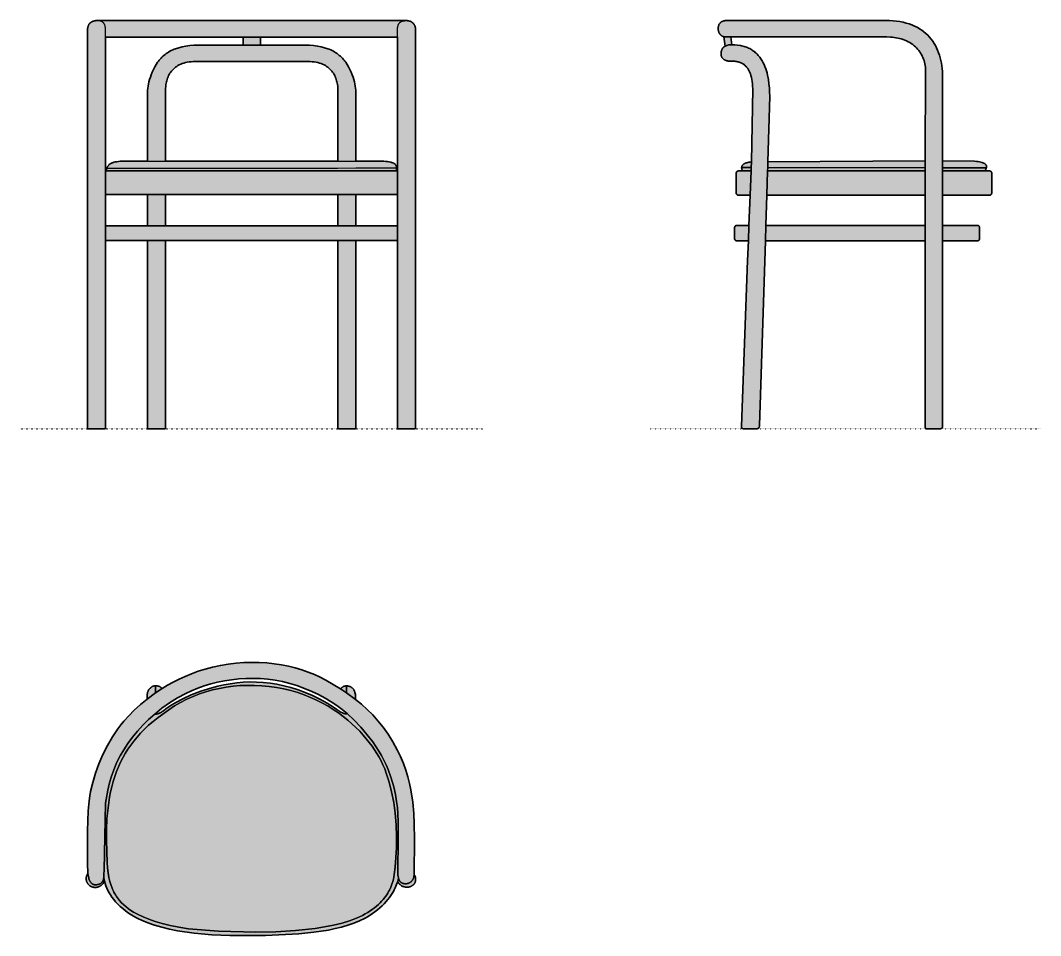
# Model space of a CAD drawing. Header units: millimetres. Extents: x 0 to 1796, y -892 to 719.
import ezdxf

# ---------------------------------------------------------------- set-up
doc = ezdxf.new("R2010")
doc.units = ezdxf.units.MM
doc.linetypes.add('Dots', pattern=[1, 0, -1])
doc.layers.add('Blocks', color=7, linetype='Continuous')
doc.layers.add('Blocks$Fill', color=7, linetype='Continuous', true_color=0xffffff)
for name, color, linetype, lineweight, true_color in [('Blocks$Inner', 7, 'Continuous', 25, 0x007f00), ('Blocks$Outline', 7, 'Continuous', 35, 0xff3f3f), ('Groud', 7, 'Dots', 25, 0x243775)]:
    doc.layers.add(name, color=color, linetype=linetype, lineweight=lineweight, true_color=true_color)

# ---------------------------------------------------------------- blocks, each defined once
blk = doc.blocks.new('PK15 Dining Chair Side')
at = {"layer": 'Blocks$Fill'}
h = blk.add_hatch(color=256, dxfattribs=at)
h.paths.add_polyline_path([(203.1, 330.7), (192.5, 5.1), (192.5, 4.7), (192.4, 4.3), (192.4, 3.9), (192.3, 3.5), (192.2, 3.2), (192.1, 2.9), (192, 2.6), (191.9, 2.3), (191.8, 2), (191.6, 1.8), (191.5, 1.6), (191.4, 1.5), (191.4, 1.4), (191.3, 1.3), (191.2, 1.2), (191.1, 1.1), (191, 1), (190.9, 1), (190.8, 0.9), (190.7, 0.8), (190.5, 0.6), (190.2, 0.5), (190, 0.4), (189.7, 0.3), (189.4, 0.2), (189.2, 0.1), (188.9, 0), (188.6, 0), (188.2, -0.1), (187.6, -0.2), (186.8, -0.2), (186.1, -0.2), (164.5, 0.1), (163.9, 0.1), (163.3, 0.2), (163.1, 0.2), (162.9, 0.3), (162.6, 0.3), (162.4, 0.4), (162.4, 0.4), (162.3, 0.5), (162.2, 0.5), (162.1, 0.5), (162, 0.6), (162, 0.6), (161.9, 0.7), (161.8, 0.7), (161.8, 0.8), (161.7, 0.8), (161.6, 0.9), (161.6, 1), (161.5, 1), (161.5, 1.1), (161.4, 1.2), (161.4, 1.2), (161.4, 1.3), (161.3, 1.4), (161.3, 1.5), (161.3, 1.6), (161.2, 1.7), (161.1, 1.9), (161.1, 2.1), (161.1, 2.4), (161, 2.9), (161, 3.4), (161, 4.7), (171.7, 295.8), (173.1, 330.7), (152.6, 330.7), (152.4, 330.7), (152.2, 330.7), (152, 330.7), (151.8, 330.7), (151.7, 330.8), (151.5, 330.8), (151.3, 330.9), (151.2, 331), (151, 331), (150.8, 331.1), (150.7, 331.2), (150.5, 331.3), (150.4, 331.4), (150.3, 331.5), (150.1, 331.6), (150, 331.7), (149.9, 331.9), (149.8, 332), (149.7, 332.1), (149.6, 332.3), (149.5, 332.4), (149.4, 332.6), (149.3, 332.7), (149.2, 332.9), (149.2, 333.1), (149.1, 333.2), (149, 333.4), (149, 333.6), (149, 333.8), (148.9, 333.9), (148.9, 334.1), (148.9, 334.3), (148.9, 354.2), (148.9, 354.4), (148.9, 354.6), (149, 354.8), (149, 354.9), (149, 355.1), (149.1, 355.3), (149.2, 355.5), (149.2, 355.6), (149.3, 355.8), (149.4, 355.9), (149.5, 356.1), (149.6, 356.2), (149.7, 356.4), (149.8, 356.5), (149.9, 356.7), (150, 356.8), (150.1, 356.9), (150.3, 357), (150.4, 357.1), (150.5, 357.2), (150.7, 357.3), (150.8, 357.4), (151, 357.5), (151.2, 357.6), (151.3, 357.6), (151.5, 357.7), (151.7, 357.7), (151.8, 357.8), (152, 357.8), (152.2, 357.8), (152.4, 357.8), (152.6, 357.9), (174.2, 357.9), (176.3, 411), (155.2, 411), (155.1, 411), (154.9, 411), (154.7, 411.1), (154.5, 411.1), (154.3, 411.2), (154.2, 411.2), (154, 411.3), (153.8, 411.4), (153.7, 411.4), (153.5, 411.5), (153.4, 411.6), (153.2, 411.7), (153.1, 411.8), (153, 412), (152.8, 412.1), (152.7, 412.2), (152.6, 412.3), (152.5, 412.5), (152.4, 412.6), (152.3, 412.8), (152.2, 412.9), (152.1, 413.1), (152.1, 413.2), (152, 413.4), (151.9, 413.6), (151.9, 413.7), (151.8, 413.9), (151.8, 414.1), (151.8, 414.3), (151.8, 414.5), (151.8, 414.7), (151.8, 450), (151.8, 450.1), (151.8, 450.3), (151.8, 450.5), (151.8, 450.7), (151.9, 450.9), (151.9, 451), (152, 451.2), (152.1, 451.4), (152.1, 451.5), (152.2, 451.7), (152.3, 451.8), (152.4, 452), (152.5, 452.1), (152.6, 452.3), (152.7, 452.4), (152.8, 452.5), (153, 452.7), (153.1, 452.8), (153.2, 452.9), (153.4, 453), (153.5, 453.1), (153.7, 453.2), (153.8, 453.3), (154, 453.3), (154.2, 453.4), (154.3, 453.4), (154.5, 453.5), (154.7, 453.5), (154.9, 453.6), (155.1, 453.6), (155.2, 453.6), (155.4, 453.6), (163.1, 453.6), (162.7, 454.3), (162.3, 455.1), (161.9, 455.8), (161.8, 456.2), (161.7, 456.5), (161.5, 456.9), (161.5, 457.3), (161.4, 457.7), (161.3, 458.1), (161.3, 458.5), (161.2, 458.8), (161.2, 459.2), (161.2, 459.6), (161.2, 460), (161.3, 460.5), (161.4, 460.9), (161.5, 461.3), (161.6, 461.7), (161.8, 462.2), (162, 462.6), (162.2, 463), (162.5, 463.4), (162.7, 463.8), (163.1, 464.2), (163.4, 464.5), (163.8, 464.9), (164.2, 465.3), (164.7, 465.6), (165.2, 465.9), (165.7, 466.3), (166.2, 466.6), (166.8, 466.9), (167.5, 467.2), (168.2, 467.5), (168.9, 467.7), (170.4, 468.2), (172.2, 468.6), (174.1, 469), (176.1, 469.3), (178.4, 469.5), (180.8, 598.4), (180.6, 602.9), (180.2, 607.1), (179.7, 611.1), (179.1, 614.8), (178.4, 618.2), (177.5, 621.4), (176.6, 624.3), (175.6, 627), (174.4, 629.4), (173.2, 631.7), (172, 633.8), (171.3, 634.7), (170.6, 635.6), (169.9, 636.5), (169.2, 637.3), (168.5, 638), (167.8, 638.8), (167.1, 639.5), (166.3, 640.1), (165.6, 640.7), (164.8, 641.3), (164, 641.8), (163.3, 642.3), (161.7, 643.2), (160.1, 644), (158.5, 644.6), (157, 645.1), (155.4, 645.6), (153.9, 645.9), (152.4, 646.2), (150.9, 646.4), (149.4, 646.6), (146.7, 646.7), (142, 646.8), (140.1, 646.8), (138.2, 647), (137.4, 647.1), (136.5, 647.3), (135.7, 647.5), (134.9, 647.7), (134.1, 647.9), (133.4, 648.2), (132.7, 648.4), (132, 648.7), (131.4, 649.1), (130.7, 649.4), (130.2, 649.8), (129.6, 650.2), (129.1, 650.6), (128.6, 651), (128.1, 651.5), (127.7, 651.9), (127.3, 652.4), (126.9, 652.9), (126.6, 653.4), (126.3, 653.9), (126, 654.5), (125.8, 655), (125.6, 655.6), (125.4, 656.2), (125.3, 656.8), (125.2, 657.4), (125.2, 658), (125.1, 658.6), (125.1, 660), (125.1, 661.3), (125.2, 662.6), (125.4, 663.8), (125.6, 664.9), (125.8, 665.4), (126, 665.9), (126.1, 666.4), (126.3, 666.9), (126.5, 667.4), (126.8, 667.9), (127, 668.3), (127.2, 668.7), (127.5, 669.1), (127.8, 669.5), (128.1, 669.9), (128.4, 670.3), (128.7, 670.6), (129, 671), (129.4, 671.3), (129.7, 671.6), (130.1, 671.9), (130.4, 672.2), (131.2, 672.7), (132, 673.2), (130.2, 689.8), (129.6, 689.9), (129.1, 690.1), (128.6, 690.2), (128, 690.5), (127.5, 690.7), (127, 690.9), (126.5, 691.2), (126, 691.5), (125.6, 691.9), (125.1, 692.2), (124.7, 692.6), (124.3, 693), (123.9, 693.4), (123.5, 693.8), (123.2, 694.2), (122.8, 694.7), (122.5, 695.2), (122.2, 695.7), (121.9, 696.2), (121.6, 696.7), (121.4, 697.3), (121.1, 697.8), (120.9, 698.4), (120.7, 699), (120.5, 699.6), (120.4, 700.2), (120.3, 700.8), (120.2, 701.5), (120.1, 702.1), (120, 702.8), (120, 703.4), (120, 704.1), (120, 704.9), (120, 705.6), (120.1, 706.4), (120.2, 707.1), (120.3, 707.8), (120.5, 708.5), (120.7, 709.2), (120.9, 709.8), (121.1, 710.5), (121.4, 711.1), (121.7, 711.7), (122.1, 712.3), (122.4, 712.9), (122.8, 713.4), (123.3, 713.9), (123.7, 714.4), (124.2, 714.9), (124.8, 715.3), (125.3, 715.8), (125.9, 716.2), (126.6, 716.5), (127.3, 716.9), (128, 717.2), (128.7, 717.5), (129.5, 717.7), (130.3, 717.9), (131.1, 718.1), (132, 718.3), (133, 718.4), (133.9, 718.5), (134.9, 718.6), (135.9, 718.6), (414.7, 718.6), (421.3, 718.4), (427.7, 718), (433.8, 717.4), (439.7, 716.5), (445.3, 715.4), (450.7, 714), (455.9, 712.4), (460.8, 710.6), (465.5, 708.6), (469.9, 706.4), (474.1, 703.9), (478.1, 701.3), (481.9, 698.5), (485.4, 695.5), (488.7, 692.4), (491.9, 689.1), (494.8, 685.6), (497.5, 681.9), (499.9, 678.2), (502.2, 674.2), (504.3, 670.2), (506.2, 666), (507.9, 661.7), (509.4, 657.3), (510.7, 652.8), (511.9, 648.2), (512.8, 643.4), (513.6, 638.7), (514.2, 633.8), (514.6, 628.8), (514.9, 618.8), (514.9, 471.6), (571.1, 470.9), (574.5, 470.5), (577.4, 470.1), (580.1, 469.7), (582.5, 469.1), (584.5, 468.5), (585.5, 468.2), (586.3, 467.8), (587.1, 467.5), (587.8, 467.1), (588.5, 466.7), (589.1, 466.3), (589.7, 466), (590.1, 465.5), (590.4, 465.3), (590.6, 465.1), (590.8, 464.9), (591, 464.7), (591.1, 464.5), (591.3, 464.3), (591.4, 464.1), (591.6, 463.8), (591.7, 463.6), (591.8, 463.4), (591.9, 463.2), (592, 463), (592.1, 462.7), (592.2, 462.5), (592.2, 462.3), (592.3, 462.1), (592.3, 461.8), (592.3, 461.6), (592.3, 461.4), (592.4, 461.1), (592.4, 460.9), (592.4, 460.7), (592.3, 460.4), (592.3, 460.2), (592.2, 459.8), (592.1, 459.3), (592, 458.9), (591.9, 458.5), (591.8, 458.2), (591.6, 457.8), (591.2, 457), (590.8, 456.3), (590.4, 455.6), (589.9, 454.9), (589.4, 454.2), (588.8, 453.6), (597.9, 453.6), (598.1, 453.6), (598.3, 453.6), (598.4, 453.5), (598.6, 453.5), (598.8, 453.4), (599, 453.4), (599.1, 453.3), (599.3, 453.3), (599.4, 453.2), (599.6, 453.1), (599.7, 453), (599.9, 452.9), (600, 452.8), (600.2, 452.7), (600.3, 452.5), (600.4, 452.4), (600.5, 452.3), (600.6, 452.1), (600.7, 452), (600.8, 451.8), (600.9, 451.7), (601, 451.5), (601.1, 451.4), (601.1, 451.2), (601.2, 451), (601.2, 450.9), (601.3, 450.7), (601.3, 450.5), (601.3, 450.3), (601.3, 450.1), (601.4, 450), (601.4, 414.7), (601.3, 414.5), (601.3, 414.3), (601.3, 414.1), (601.3, 413.9), (601.2, 413.7), (601.2, 413.6), (601.1, 413.4), (601.1, 413.2), (601, 413.1), (600.9, 412.9), (600.8, 412.8), (600.7, 412.6), (600.6, 412.5), (600.5, 412.3), (600.4, 412.2), (600.3, 412.1), (600.2, 412), (600, 411.8), (599.9, 411.7), (599.7, 411.6), (599.6, 411.5), (599.4, 411.4), (599.3, 411.4), (599.1, 411.3), (599, 411.2), (598.8, 411.2), (598.6, 411.1), (598.4, 411.1), (598.3, 411), (598.1, 411), (597.9, 411), (597.7, 411), (514.9, 411), (514.9, 357.9), (576.2, 357.9), (576.4, 357.8), (576.6, 357.8), (576.7, 357.8), (576.9, 357.8), (577.1, 357.7), (577.3, 357.7), (577.4, 357.6), (577.6, 357.6), (577.8, 357.5), (577.9, 357.4), (578.1, 357.3), (578.2, 357.2), (578.4, 357.1), (578.5, 357), (578.6, 356.9), (578.8, 356.8), (578.9, 356.7), (579, 356.5), (579.1, 356.4), (579.2, 356.2), (579.3, 356.1), (579.4, 355.9), (579.5, 355.8), (579.6, 355.6), (579.6, 355.5), (579.7, 355.3), (579.7, 355.1), (579.8, 354.9), (579.8, 354.8), (579.8, 354.6), (579.8, 354.4), (579.8, 354.2), (579.8, 334.3), (579.8, 334.1), (579.8, 333.9), (579.8, 333.8), (579.8, 333.6), (579.7, 333.4), (579.7, 333.2), (579.6, 333.1), (579.6, 332.9), (579.5, 332.7), (579.4, 332.6), (579.3, 332.4), (579.2, 332.3), (579.1, 332.1), (579, 332), (578.9, 331.9), (578.8, 331.7), (578.6, 331.6), (578.5, 331.5), (578.4, 331.4), (578.2, 331.3), (578.1, 331.2), (577.9, 331.1), (577.8, 331), (577.6, 331), (577.4, 330.9), (577.3, 330.8), (577.1, 330.8), (576.9, 330.7), (576.7, 330.7), (576.6, 330.7), (576.4, 330.7), (576.2, 330.7), (514.9, 330.7), (514.9, 4.2), (514.9, 3.9), (514.9, 3.7), (514.8, 3.4), (514.8, 3.2), (514.8, 3), (514.7, 2.8), (514.6, 2.6), (514.5, 2.4), (514.5, 2.2), (514.4, 2), (514.3, 1.8), (514.1, 1.6), (514, 1.5), (513.9, 1.3), (513.7, 1.2), (513.6, 1.1), (513.4, 0.9), (513.3, 0.8), (513.1, 0.7), (512.9, 0.6), (512.7, 0.5), (512.5, 0.4), (512.3, 0.4), (512.1, 0.3), (511.9, 0.2), (511.6, 0.2), (511.4, 0.1), (511.2, 0.1), (510.9, 0.1), (510.4, 0.1), (487.1, 0.1), (486.5, 0.1), (486.2, 0.1), (486.1, 0.1), (486, 0.2), (485.8, 0.2), (485.7, 0.2), (485.5, 0.3), (485.5, 0.3), (485.4, 0.4), (485.4, 0.4), (485.3, 0.4), (485.2, 0.5), (485.2, 0.5), (485.1, 0.5), (485.1, 0.6), (485, 0.6), (484.9, 0.7), (484.9, 0.7), (484.8, 0.8), (484.8, 0.9), (484.7, 0.9), (484.7, 1), (484.6, 1.1), (484.6, 1.1), (484.6, 1.2), (484.5, 1.4), (484.4, 1.6), (484.3, 1.8), (484.2, 2), (484.2, 2.2), (484.1, 2.5), (484.1, 2.7), (484.1, 3), (484, 3.7), (484, 4.4), (484.4, 330.7)], flags=0)
h.paths.add_polyline_path([(484.4, 357.9), (484.5, 411), (205.7, 411), (204, 357.9)], flags=0)
h.paths.add_polyline_path([(484.5, 471.6), (484.6, 636.3), (484.3, 639.2), (483.9, 642.1), (483.3, 644.9), (482.5, 647.8), (481.5, 650.5), (480.4, 653.3), (479.2, 655.9), (477.8, 658.5), (476.3, 661), (474.7, 663.5), (472.9, 665.8), (471, 668.1), (469.1, 670.2), (467, 672.2), (464.8, 674.1), (462.3, 676.1), (459.7, 677.9), (457, 679.6), (454.2, 681.1), (451.3, 682.5), (448.4, 683.8), (445.4, 684.9), (442.3, 685.9), (439.2, 686.8), (436.1, 687.5), (432.9, 688.1), (429.7, 688.6), (426.5, 689), (423.3, 689.3), (416.8, 689.5), (142.1, 689.5), (143.8, 675.6), (149.2, 675.5), (154.2, 675.1), (159, 674.5), (161.2, 674), (163.5, 673.5), (165.6, 672.9), (167.7, 672.2), (169.7, 671.5), (171.7, 670.7), (173.6, 669.9), (175.4, 669), (177.2, 668), (178.9, 667), (180.5, 665.9), (182.2, 664.7), (183.7, 663.6), (185.2, 662.3), (186.6, 661), (188, 659.7), (189.3, 658.3), (190.6, 656.9), (193, 653.9), (195.2, 650.8), (197.3, 647.6), (199.1, 644.2), (200.8, 640.8), (202.3, 637.2), (203.7, 633.6), (204.9, 629.9), (205.9, 626.1), (206.9, 622.3), (208.4, 614.7), (209.4, 607), (210.1, 599.6), (210.5, 592.3), (210.6, 585.5), (207.5, 469.7)], flags=0)
at = {"layer": 'Blocks$Inner'}
for points in [[(514.9, 453.6), (514.9, 411), (514.9, 357.9), (514.9, 330.7), (514.9, 4.4), (514.9, 4.2), (514.9, 3.9), (514.9, 3.7), (514.8, 3.4), (514.8, 3.2), (514.8, 3), (514.7, 2.8), (514.6, 2.6), (514.5, 2.4), (514.5, 2.2), (514.4, 2), (514.3, 1.8), (514.1, 1.6), (514, 1.5), (513.9, 1.3), (513.7, 1.2), (513.6, 1.1), (513.4, 0.9), (513.3, 0.8), (513.1, 0.7), (512.9, 0.6), (512.7, 0.5), (512.5, 0.4), (512.3, 0.4), (512.1, 0.3), (511.9, 0.2), (511.6, 0.2), (511.4, 0.1), (511.2, 0.1), (510.9, 0.1), (510.4, 0.1), (487.1, 0.1), (486.5, 0.1), (486.2, 0.1), (486.1, 0.1), (486, 0.2), (485.8, 0.2), (485.7, 0.2), (485.5, 0.3), (485.5, 0.3), (485.4, 0.4), (485.4, 0.4), (485.3, 0.4), (485.2, 0.5), (485.2, 0.5), (485.1, 0.5), (485.1, 0.6), (485, 0.6), (484.9, 0.7), (484.9, 0.7), (484.8, 0.8), (484.8, 0.9), (484.7, 0.9), (484.7, 1), (484.6, 1.1), (484.6, 1.1), (484.6, 1.2), (484.5, 1.4), (484.4, 1.6), (484.3, 1.8), (484.2, 2), (484.2, 2.2), (484.1, 2.5), (484.1, 2.7), (484.1, 3), (484, 3.7), (484, 4.4), (484.4, 330.7), (484.4, 357.9), (484.5, 411), (484.5, 453.6), (484.5, 459.4), (484.5, 471.6), (484.7, 633.4), (484.6, 636.3), (484.3, 639.2), (483.9, 642.1), (483.3, 644.9), (482.5, 647.8), (481.5, 650.5), (480.4, 653.3), (479.2, 655.9), (477.8, 658.5), (476.3, 661), (474.7, 663.5), (472.9, 665.8), (471, 668.1), (469.1, 670.2), (467, 672.2), (464.8, 674.1), (462.3, 676.1), (459.7, 677.9), (457, 679.6), (454.2, 681.1), (451.3, 682.5), (448.4, 683.8), (445.4, 684.9), (442.3, 685.9), (439.2, 686.8), (436.1, 687.5), (432.9, 688.1), (429.7, 688.6), (426.5, 689), (423.3, 689.3), (416.8, 689.5), (142.1, 689.5), (132.8, 689.5), (132.1, 689.5), (131.5, 689.6), (130.8, 689.7), (130.2, 689.8), (129.6, 689.9), (129.1, 690.1), (128.6, 690.2), (128, 690.5), (127.5, 690.7), (127, 690.9), (126.5, 691.2), (126, 691.5), (125.6, 691.9), (125.1, 692.2), (124.7, 692.6), (124.3, 693), (123.9, 693.4), (123.5, 693.8), (123.2, 694.2), (122.8, 694.7), (122.5, 695.2), (122.2, 695.7), (121.9, 696.2), (121.6, 696.7), (121.4, 697.3), (121.1, 697.8), (120.9, 698.4), (120.7, 699), (120.5, 699.6), (120.4, 700.2), (120.3, 700.8), (120.2, 701.5), (120.1, 702.1), (120, 702.8), (120, 703.4), (120, 704.1), (120, 704.9), (120, 705.6), (120.1, 706.4), (120.2, 707.1), (120.3, 707.8), (120.5, 708.5), (120.7, 709.2), (120.9, 709.8), (121.1, 710.5), (121.4, 711.1), (121.7, 711.7), (122.1, 712.3), (122.4, 712.9), (122.8, 713.4), (123.3, 713.9), (123.7, 714.4), (124.2, 714.9), (124.8, 715.3), (125.3, 715.8), (125.9, 716.2), (126.6, 716.5), (127.3, 716.9), (128, 717.2), (128.7, 717.5), (129.5, 717.7), (130.3, 717.9), (131.1, 718.1), (132, 718.3), (133, 718.4), (133.9, 718.5), (134.9, 718.6), (135.9, 718.6), (414.7, 718.6), (421.3, 718.4), (427.7, 718), (433.8, 717.4), (439.7, 716.5), (445.3, 715.4), (450.7, 714), (455.9, 712.4), (460.8, 710.6), (465.5, 708.6), (469.9, 706.4), (474.1, 703.9), (478.1, 701.3), (481.9, 698.5), (485.4, 695.5), (488.7, 692.4), (491.9, 689.1), (494.8, 685.6), (497.5, 681.9), (499.9, 678.2), (502.2, 674.2), (504.3, 670.2), (506.2, 666), (507.9, 661.7), (509.4, 657.3), (510.7, 652.8), (511.9, 648.2), (512.8, 643.4), (513.6, 638.7), (514.2, 633.8), (514.6, 628.8), (514.9, 618.8), (514.9, 471.6), (514.9, 459.4)], [(132.8, 689.5), (142.1, 689.5), (143.8, 675.6), (142.4, 675.6), (141, 675.5), (139.6, 675.4), (138.3, 675.3), (136.9, 675), (135.6, 674.7), (135, 674.5), (134.4, 674.3), (133.8, 674), (133.2, 673.8), (132.6, 673.5), (132, 673.2), (130.2, 689.8), (130.8, 689.7), (131.5, 689.6), (132.1, 689.5)], [(464.8, 674.1), (467, 672.2), (469.1, 670.2), (471, 668.1), (472.9, 665.8), (474.7, 663.5), (476.3, 661), (477.8, 658.5), (479.2, 655.9), (480.4, 653.3), (481.5, 650.5), (482.5, 647.8), (483.3, 644.9), (483.9, 642.1), (484.3, 639.2), (484.6, 636.3), (484.7, 633.4), (484.5, 471.6), (207.5, 469.7), (210.6, 585.5), (210.5, 592.3), (210.1, 599.6), (209.4, 607), (208.4, 614.7), (206.9, 622.3), (205.9, 626.1), (204.9, 629.9), (203.7, 633.6), (202.3, 637.2), (200.8, 640.8), (199.1, 644.2), (197.3, 647.6), (195.2, 650.8), (193, 653.9), (190.6, 656.9), (189.3, 658.3), (188, 659.7), (186.6, 661), (185.2, 662.3), (183.7, 663.6), (182.2, 664.7), (180.5, 665.9), (178.9, 667), (177.2, 668), (175.4, 669), (173.6, 669.9), (171.7, 670.7), (169.7, 671.5), (167.7, 672.2), (165.6, 672.9), (163.5, 673.5), (161.2, 674), (159, 674.5), (154.2, 675.1), (149.2, 675.5), (143.8, 675.6), (142.1, 689.5), (416.8, 689.5), (423.3, 689.3), (426.5, 689), (429.7, 688.6), (432.9, 688.1), (436.1, 687.5), (439.2, 686.8), (442.3, 685.9), (445.4, 684.9), (448.4, 683.8), (451.3, 682.5), (454.2, 681.1), (457, 679.6), (459.7, 677.9), (462.3, 676.1)], [(207, 453.6), (205.7, 411), (204, 357.9), (203.1, 330.7), (192.5, 6), (192.5, 5.1), (192.5, 4.7), (192.4, 4.3), (192.4, 3.9), (192.3, 3.5), (192.2, 3.2), (192.1, 2.9), (192, 2.6), (191.9, 2.3), (191.8, 2), (191.6, 1.8), (191.5, 1.6), (191.4, 1.5), (191.4, 1.4), (191.3, 1.3), (191.2, 1.2), (191.1, 1.1), (191, 1), (190.9, 1), (190.8, 0.9), (190.7, 0.8), (190.5, 0.6), (190.2, 0.5), (190, 0.4), (189.7, 0.3), (189.4, 0.2), (189.2, 0.1), (188.9, 0), (188.6, 0), (188.2, -0.1), (187.6, -0.2), (186.8, -0.2), (186.1, -0.2), (165.2, 0.1), (164.5, 0.1), (163.9, 0.1), (163.3, 0.2), (163.1, 0.2), (162.9, 0.3), (162.6, 0.3), (162.4, 0.4), (162.4, 0.4), (162.3, 0.5), (162.2, 0.5), (162.1, 0.5), (162, 0.6), (162, 0.6), (161.9, 0.7), (161.8, 0.7), (161.8, 0.8), (161.7, 0.8), (161.6, 0.9), (161.6, 1), (161.5, 1), (161.5, 1.1), (161.4, 1.2), (161.4, 1.2), (161.4, 1.3), (161.3, 1.4), (161.3, 1.5), (161.3, 1.6), (161.2, 1.7), (161.1, 1.9), (161.1, 2.1), (161.1, 2.4), (161, 2.9), (161, 3.4), (161, 4.7), (171.7, 295.8), (173.1, 330.7), (174.2, 357.9), (176.3, 411), (177.9, 453.6), (178.1, 459.6), (178.4, 469.5), (180.8, 598.4), (180.6, 602.9), (180.2, 607.1), (179.7, 611.1), (179.1, 614.8), (178.4, 618.2), (177.5, 621.4), (176.6, 624.3), (175.6, 627), (174.4, 629.4), (173.2, 631.7), (172, 633.8), (171.3, 634.7), (170.6, 635.6), (169.9, 636.5), (169.2, 637.3), (168.5, 638), (167.8, 638.8), (167.1, 639.5), (166.3, 640.1), (165.6, 640.7), (164.8, 641.3), (164, 641.8), (163.3, 642.3), (161.7, 643.2), (160.1, 644), (158.5, 644.6), (157, 645.1), (155.4, 645.6), (153.9, 645.9), (152.4, 646.2), (150.9, 646.4), (149.4, 646.6), (146.7, 646.7), (142, 646.8), (140.1, 646.8), (138.2, 647), (137.4, 647.1), (136.5, 647.3), (135.7, 647.5), (134.9, 647.7), (134.1, 647.9), (133.4, 648.2), (132.7, 648.4), (132, 648.7), (131.4, 649.1), (130.7, 649.4), (130.2, 649.8), (129.6, 650.2), (129.1, 650.6), (128.6, 651), (128.1, 651.5), (127.7, 651.9), (127.3, 652.4), (126.9, 652.9), (126.6, 653.4), (126.3, 653.9), (126, 654.5), (125.8, 655), (125.6, 655.6), (125.4, 656.2), (125.3, 656.8), (125.2, 657.4), (125.2, 658), (125.1, 658.6), (125.1, 660), (125.1, 661.3), (125.2, 662.6), (125.4, 663.8), (125.6, 664.9), (125.8, 665.4), (126, 665.9), (126.1, 666.4), (126.3, 666.9), (126.5, 667.4), (126.8, 667.9), (127, 668.3), (127.2, 668.7), (127.5, 669.1), (127.8, 669.5), (128.1, 669.9), (128.4, 670.3), (128.7, 670.6), (129, 671), (129.4, 671.3), (129.7, 671.6), (130.1, 671.9), (130.4, 672.2), (131.2, 672.7), (132, 673.2), (132.6, 673.5), (133.2, 673.8), (133.8, 674), (134.4, 674.3), (135.6, 674.7), (136.9, 675), (138.3, 675.3), (139.6, 675.4), (141, 675.5), (142.4, 675.6), (143.8, 675.6), (149.2, 675.5), (154.2, 675.1), (159, 674.5), (161.2, 674), (163.5, 673.5), (165.6, 672.9), (167.7, 672.2), (169.7, 671.5), (171.7, 670.7), (173.6, 669.9), (175.4, 669), (177.2, 668), (178.9, 667), (180.5, 665.9), (182.2, 664.7), (183.7, 663.6), (185.2, 662.3), (186.6, 661), (188, 659.7), (190.6, 656.9), (193, 653.9), (195.2, 650.8), (197.3, 647.6), (199.1, 644.2), (200.8, 640.8), (202.3, 637.2), (203.7, 633.6), (204.9, 629.9), (205.9, 626.1), (206.9, 622.3), (208.4, 614.7), (209.4, 607), (210.1, 599.6), (210.5, 592.3), (210.6, 585.5), (207.5, 469.7), (207.2, 459.6)], [(161.2, 459.6), (161.2, 460), (161.3, 460.5), (161.4, 460.9), (161.5, 461.3), (161.6, 461.7), (161.8, 462.2), (162, 462.6), (162.2, 463), (162.5, 463.4), (162.7, 463.8), (163.1, 464.2), (163.4, 464.5), (163.8, 464.9), (164.2, 465.3), (164.7, 465.6), (165.2, 465.9), (165.7, 466.3), (166.2, 466.6), (166.8, 466.9), (167.5, 467.2), (168.2, 467.5), (168.9, 467.7), (170.4, 468.2), (172.2, 468.6), (174.1, 469), (176.1, 469.3), (178.4, 469.5), (178.1, 459.6)], [(484.5, 459.4), (207.2, 459.6), (207.5, 469.7), (484.5, 471.6)], [(514.9, 471.6), (571.1, 470.9), (574.5, 470.5), (577.4, 470.1), (580.1, 469.7), (582.5, 469.1), (584.5, 468.5), (585.5, 468.2), (586.3, 467.8), (587.1, 467.5), (587.8, 467.1), (588.5, 466.7), (589.1, 466.3), (589.7, 466), (590.1, 465.5), (590.4, 465.3), (590.6, 465.1), (590.8, 464.9), (591, 464.7), (591.1, 464.5), (591.3, 464.3), (591.4, 464.1), (591.6, 463.8), (591.7, 463.6), (591.8, 463.4), (591.9, 463.2), (592, 463), (592.1, 462.7), (592.2, 462.5), (592.2, 462.3), (592.3, 462.1), (592.3, 461.8), (592.3, 461.6), (592.3, 461.4), (592.4, 461.1), (592.4, 460.9), (592.4, 460.7), (592.3, 460.4), (592.3, 460.2), (592.2, 459.8), (592.1, 459.3), (514.9, 459.4)], [(163.1, 453.6), (177.9, 453.6), (176.3, 411), (155.4, 411), (155.2, 411), (155.1, 411), (154.9, 411), (154.7, 411.1), (154.5, 411.1), (154.3, 411.2), (154.2, 411.2), (154, 411.3), (153.8, 411.4), (153.7, 411.4), (153.5, 411.5), (153.4, 411.6), (153.2, 411.7), (153.1, 411.8), (153, 412), (152.8, 412.1), (152.7, 412.2), (152.6, 412.3), (152.5, 412.5), (152.4, 412.6), (152.3, 412.8), (152.2, 412.9), (152.1, 413.1), (152.1, 413.2), (152, 413.4), (151.9, 413.6), (151.9, 413.7), (151.8, 413.9), (151.8, 414.1), (151.8, 414.3), (151.8, 414.5), (151.8, 414.7), (151.8, 450), (151.8, 450.1), (151.8, 450.3), (151.8, 450.5), (151.8, 450.7), (151.9, 450.9), (151.9, 451), (152, 451.2), (152.1, 451.4), (152.1, 451.5), (152.2, 451.7), (152.3, 451.8), (152.4, 452), (152.5, 452.1), (152.6, 452.3), (152.7, 452.4), (152.8, 452.5), (153, 452.7), (153.1, 452.8), (153.2, 452.9), (153.4, 453), (153.5, 453.1), (153.7, 453.2), (153.8, 453.3), (154, 453.3), (154.2, 453.4), (154.3, 453.4), (154.5, 453.5), (154.7, 453.5), (154.9, 453.6), (155.1, 453.6), (155.2, 453.6), (155.4, 453.6)], [(177.9, 453.6), (163.1, 453.6), (162.7, 454.3), (162.3, 455.1), (161.9, 455.8), (161.8, 456.2), (161.7, 456.5), (161.5, 456.9), (161.5, 457.3), (161.4, 457.7), (161.3, 458.1), (161.3, 458.5), (161.2, 458.8), (161.2, 459.2), (161.2, 459.6), (178.1, 459.6)], [(484.5, 411), (205.7, 411), (207, 453.6), (484.5, 453.6)], [(484.5, 453.6), (207, 453.6), (207.2, 459.6), (484.5, 459.4)], [(514.9, 459.4), (592.1, 459.3), (592, 458.9), (591.9, 458.5), (591.8, 458.2), (591.6, 457.8), (591.2, 457), (590.8, 456.3), (590.4, 455.6), (589.9, 454.9), (589.4, 454.2), (588.8, 453.6), (514.9, 453.6)], [(588.8, 453.6), (597.7, 453.6), (597.9, 453.6), (598.1, 453.6), (598.3, 453.6), (598.4, 453.5), (598.6, 453.5), (598.8, 453.4), (599, 453.4), (599.1, 453.3), (599.3, 453.3), (599.4, 453.2), (599.6, 453.1), (599.7, 453), (599.9, 452.9), (600, 452.8), (600.2, 452.7), (600.3, 452.5), (600.4, 452.4), (600.5, 452.3), (600.6, 452.1), (600.7, 452), (600.8, 451.8), (600.9, 451.7), (601, 451.5), (601.1, 451.4), (601.1, 451.2), (601.2, 451), (601.2, 450.9), (601.3, 450.7), (601.3, 450.5), (601.3, 450.3), (601.3, 450.1), (601.4, 450), (601.4, 414.7), (601.3, 414.5), (601.3, 414.3), (601.3, 414.1), (601.3, 413.9), (601.2, 413.7), (601.2, 413.6), (601.1, 413.4), (601.1, 413.2), (601, 413.1), (600.9, 412.9), (600.8, 412.8), (600.7, 412.6), (600.6, 412.5), (600.5, 412.3), (600.4, 412.2), (600.3, 412.1), (600.2, 412), (600, 411.8), (599.9, 411.7), (599.7, 411.6), (599.6, 411.5), (599.4, 411.4), (599.3, 411.4), (599.1, 411.3), (599, 411.2), (598.8, 411.2), (598.6, 411.1), (598.4, 411.1), (598.3, 411), (598.1, 411), (597.9, 411), (597.7, 411), (514.9, 411), (514.9, 453.6)], [(484.4, 357.9), (204, 357.9), (205.7, 411), (484.5, 411)], [(152.6, 330.7), (152.4, 330.7), (152.2, 330.7), (152, 330.7), (151.8, 330.7), (151.7, 330.8), (151.5, 330.8), (151.3, 330.9), (151.2, 331), (151, 331), (150.8, 331.1), (150.7, 331.2), (150.5, 331.3), (150.4, 331.4), (150.3, 331.5), (150.1, 331.6), (150, 331.7), (149.9, 331.9), (149.8, 332), (149.7, 332.1), (149.6, 332.3), (149.5, 332.4), (149.4, 332.6), (149.3, 332.7), (149.2, 332.9), (149.2, 333.1), (149.1, 333.2), (149, 333.4), (149, 333.6), (149, 333.8), (148.9, 333.9), (148.9, 334.1), (148.9, 334.3), (148.9, 354.2), (148.9, 354.4), (148.9, 354.6), (149, 354.8), (149, 354.9), (149, 355.1), (149.1, 355.3), (149.2, 355.5), (149.2, 355.6), (149.3, 355.8), (149.4, 355.9), (149.5, 356.1), (149.6, 356.2), (149.7, 356.4), (149.8, 356.5), (149.9, 356.7), (150, 356.8), (150.1, 356.9), (150.3, 357), (150.4, 357.1), (150.5, 357.2), (150.7, 357.3), (150.8, 357.4), (151, 357.5), (151.2, 357.6), (151.3, 357.6), (151.5, 357.7), (151.7, 357.7), (151.8, 357.8), (152, 357.8), (152.2, 357.8), (152.4, 357.8), (152.6, 357.9), (174.2, 357.9), (173.1, 330.7)], [(484.4, 357.9), (484.4, 330.7), (203.1, 330.7), (204, 357.9)], [(576.2, 357.9), (576.4, 357.8), (576.6, 357.8), (576.7, 357.8), (576.9, 357.8), (577.1, 357.7), (577.3, 357.7), (577.4, 357.6), (577.6, 357.6), (577.8, 357.5), (577.9, 357.4), (578.1, 357.3), (578.2, 357.2), (578.4, 357.1), (578.5, 357), (578.6, 356.9), (578.8, 356.8), (578.9, 356.7), (579, 356.5), (579.1, 356.4), (579.2, 356.2), (579.3, 356.1), (579.4, 355.9), (579.5, 355.8), (579.6, 355.6), (579.6, 355.5), (579.7, 355.3), (579.7, 355.1), (579.8, 354.9), (579.8, 354.8), (579.8, 354.6), (579.8, 354.4), (579.8, 354.2), (579.8, 334.3), (579.8, 334.1), (579.8, 333.9), (579.8, 333.8), (579.8, 333.6), (579.7, 333.4), (579.7, 333.2), (579.6, 333.1), (579.6, 332.9), (579.5, 332.7), (579.4, 332.6), (579.3, 332.4), (579.2, 332.3), (579.1, 332.1), (579, 332), (578.9, 331.9), (578.8, 331.7), (578.6, 331.6), (578.5, 331.5), (578.4, 331.4), (578.2, 331.3), (578.1, 331.2), (577.9, 331.1), (577.8, 331), (577.6, 331), (577.4, 330.9), (577.3, 330.8), (577.1, 330.8), (576.9, 330.7), (576.7, 330.7), (576.6, 330.7), (576.4, 330.7), (576.2, 330.7), (514.9, 330.7), (514.9, 357.9)]]:
    blk.add_lwpolyline(points, close=True, dxfattribs=at)
at = {"layer": 'Blocks$Outline'}
for points in [[(130.2, 689.8), (129.6, 689.9), (129.1, 690.1), (128.6, 690.2), (128, 690.5), (127.5, 690.7), (127, 690.9), (126.5, 691.2), (126, 691.5), (125.6, 691.9), (125.1, 692.2), (124.7, 692.6), (124.3, 693), (123.9, 693.4), (123.5, 693.8), (123.2, 694.2), (122.8, 694.7), (122.5, 695.2), (122.2, 695.7), (121.9, 696.2), (121.6, 696.7), (121.4, 697.3), (121.1, 697.8), (120.9, 698.4), (120.7, 699), (120.5, 699.6), (120.4, 700.2), (120.3, 700.8), (120.2, 701.5), (120.1, 702.1), (120, 702.8), (120, 703.4), (120, 704.1), (120, 704.9), (120, 705.6), (120.1, 706.4), (120.2, 707.1), (120.3, 707.8), (120.5, 708.5), (120.7, 709.2), (120.9, 709.8), (121.1, 710.5), (121.4, 711.1), (121.7, 711.7), (122.1, 712.3), (122.4, 712.9), (122.8, 713.4), (123.3, 713.9), (123.7, 714.4), (124.2, 714.9), (124.8, 715.3), (125.3, 715.8), (125.9, 716.2), (126.6, 716.5), (127.3, 716.9), (128, 717.2), (128.7, 717.5), (129.5, 717.7), (130.3, 717.9), (131.1, 718.1), (132, 718.3), (133, 718.4), (133.9, 718.5), (134.9, 718.6), (135.9, 718.6), (414.7, 718.6), (421.3, 718.4), (427.7, 718), (433.8, 717.4), (439.7, 716.5), (445.3, 715.4), (450.7, 714), (455.9, 712.4), (460.8, 710.6), (465.5, 708.6), (469.9, 706.4), (474.1, 703.9), (478.1, 701.3), (481.9, 698.5), (485.4, 695.5), (488.7, 692.4), (491.9, 689.1), (494.8, 685.6), (497.5, 681.9), (499.9, 678.2), (502.2, 674.2), (504.3, 670.2), (506.2, 666), (507.9, 661.7), (509.4, 657.3), (510.7, 652.8), (511.9, 648.2), (512.8, 643.4), (513.6, 638.7), (514.2, 633.8), (514.6, 628.8), (514.9, 618.8), (514.9, 471.6)], [(132, 673.2), (130.2, 689.8)], [(464.8, 674.1), (462.3, 676.1), (459.7, 677.9), (457, 679.6), (454.2, 681.1), (451.3, 682.5), (448.4, 683.8), (445.4, 684.9), (442.3, 685.9), (439.2, 686.8), (436.1, 687.5), (432.9, 688.1), (429.7, 688.6), (426.5, 689), (423.3, 689.3), (416.8, 689.5), (142.1, 689.5)], [(142.1, 689.5), (143.8, 675.6)], [(178.4, 469.5), (180.8, 598.4), (180.6, 602.9), (180.2, 607.1), (179.7, 611.1), (179.1, 614.8), (178.4, 618.2), (177.5, 621.4), (176.6, 624.3), (175.6, 627), (174.4, 629.4), (173.2, 631.7), (172, 633.8), (171.3, 634.7), (170.6, 635.6), (169.9, 636.5), (169.2, 637.3), (168.5, 638), (167.8, 638.8), (167.1, 639.5), (166.3, 640.1), (165.6, 640.7), (164.8, 641.3), (164, 641.8), (163.3, 642.3), (161.7, 643.2), (160.1, 644), (158.5, 644.6), (157, 645.1), (155.4, 645.6), (153.9, 645.9), (152.4, 646.2), (150.9, 646.4), (149.4, 646.6), (146.7, 646.7), (142, 646.8), (140.1, 646.8), (138.2, 647), (137.4, 647.1), (136.5, 647.3), (135.7, 647.5), (134.9, 647.7), (134.1, 647.9), (133.4, 648.2), (132.7, 648.4), (132, 648.7), (131.4, 649.1), (130.7, 649.4), (130.2, 649.8), (129.6, 650.2), (129.1, 650.6), (128.6, 651), (128.1, 651.5), (127.7, 651.9), (127.3, 652.4), (126.9, 652.9), (126.6, 653.4), (126.3, 653.9), (126, 654.5), (125.8, 655), (125.6, 655.6), (125.4, 656.2), (125.3, 656.8), (125.2, 657.4), (125.2, 658), (125.1, 658.6), (125.1, 660), (125.1, 661.3), (125.2, 662.6), (125.4, 663.8), (125.6, 664.9), (125.8, 665.4), (126, 665.9), (126.1, 666.4), (126.3, 666.9), (126.5, 667.4), (126.8, 667.9), (127, 668.3), (127.2, 668.7), (127.5, 669.1), (127.8, 669.5), (128.1, 669.9), (128.4, 670.3), (128.7, 670.6), (129, 671), (129.4, 671.3), (129.7, 671.6), (130.1, 671.9), (130.4, 672.2), (131.2, 672.7), (132, 673.2)], [(143.8, 675.6), (149.2, 675.5), (154.2, 675.1), (159, 674.5), (161.2, 674), (163.5, 673.5), (165.6, 672.9), (167.7, 672.2), (169.7, 671.5), (171.7, 670.7), (173.6, 669.9), (175.4, 669), (177.2, 668), (178.9, 667), (180.5, 665.9), (182.2, 664.7), (183.7, 663.6), (185.2, 662.3), (186.6, 661), (188, 659.7), (189.3, 658.3), (190.6, 656.9), (193, 653.9), (195.2, 650.8), (197.3, 647.6), (199.1, 644.2), (200.8, 640.8), (202.3, 637.2), (203.7, 633.6), (204.9, 629.9), (205.9, 626.1), (206.9, 622.3), (208.4, 614.7), (209.4, 607), (210.1, 599.6), (210.5, 592.3), (210.6, 585.5), (207.5, 469.7)], [(484.5, 471.6), (484.7, 633.4), (484.6, 636.3), (484.3, 639.2), (483.9, 642.1), (483.3, 644.9), (482.5, 647.8), (481.5, 650.5), (480.4, 653.3), (479.2, 655.9), (477.8, 658.5), (476.3, 661), (474.7, 663.5), (472.9, 665.8), (471, 668.1), (469.1, 670.2), (467, 672.2), (464.8, 674.1)], [(161.2, 459.6), (161.2, 460), (161.3, 460.5), (161.4, 460.9), (161.5, 461.3), (161.6, 461.7), (161.8, 462.2), (162, 462.6), (162.2, 463), (162.5, 463.4), (162.7, 463.8), (163.1, 464.2), (163.4, 464.5), (163.8, 464.9), (164.2, 465.3), (164.7, 465.6), (165.2, 465.9), (165.7, 466.3), (166.2, 466.6), (166.8, 466.9), (167.5, 467.2), (168.2, 467.5), (168.9, 467.7), (170.4, 468.2), (172.2, 468.6), (174.1, 469), (176.1, 469.3), (178.4, 469.5)], [(207.5, 469.7), (484.5, 471.6)], [(514.9, 471.6), (571.1, 470.9), (574.5, 470.5), (577.4, 470.1), (580.1, 469.7), (582.5, 469.1), (584.5, 468.5), (585.5, 468.2), (586.3, 467.8), (587.1, 467.5), (587.8, 467.1), (588.5, 466.7), (589.1, 466.3), (589.7, 466), (590.1, 465.5), (590.4, 465.3), (590.6, 465.1), (590.8, 464.9), (591, 464.7), (591.1, 464.5), (591.3, 464.3), (591.4, 464.1), (591.6, 463.8), (591.7, 463.6), (591.8, 463.4), (591.9, 463.2), (592, 463), (592.1, 462.7), (592.2, 462.5), (592.2, 462.3), (592.3, 462.1), (592.3, 461.8), (592.3, 461.6), (592.3, 461.4), (592.4, 461.1), (592.4, 460.9), (592.4, 460.7), (592.3, 460.4), (592.3, 460.2), (592.2, 459.8), (592.1, 459.3)], [(176.3, 411), (155.4, 411), (155.2, 411), (155.1, 411), (154.9, 411), (154.7, 411.1), (154.5, 411.1), (154.3, 411.2), (154.2, 411.2), (154, 411.3), (153.8, 411.4), (153.7, 411.4), (153.5, 411.5), (153.4, 411.6), (153.2, 411.7), (153.1, 411.8), (153, 412), (152.8, 412.1), (152.7, 412.2), (152.6, 412.3), (152.5, 412.5), (152.4, 412.6), (152.3, 412.8), (152.2, 412.9), (152.1, 413.1), (152.1, 413.2), (152, 413.4), (151.9, 413.6), (151.9, 413.7), (151.8, 413.9), (151.8, 414.1), (151.8, 414.3), (151.8, 414.5), (151.8, 414.7), (151.8, 450), (151.8, 450.1), (151.8, 450.3), (151.8, 450.5), (151.8, 450.7), (151.9, 450.9), (151.9, 451), (152, 451.2), (152.1, 451.4), (152.1, 451.5), (152.2, 451.7), (152.3, 451.8), (152.4, 452), (152.5, 452.1), (152.6, 452.3), (152.7, 452.4), (152.8, 452.5), (153, 452.7), (153.1, 452.8), (153.2, 452.9), (153.4, 453), (153.5, 453.1), (153.7, 453.2), (153.8, 453.3), (154, 453.3), (154.2, 453.4), (154.3, 453.4), (154.5, 453.5), (154.7, 453.5), (154.9, 453.6), (155.1, 453.6), (155.2, 453.6), (155.4, 453.6), (163.1, 453.6)], [(163.1, 453.6), (162.7, 454.3), (162.3, 455.1), (161.9, 455.8), (161.8, 456.2), (161.7, 456.5), (161.5, 456.9), (161.5, 457.3), (161.4, 457.7), (161.3, 458.1), (161.3, 458.5), (161.2, 458.8), (161.2, 459.2), (161.2, 459.6)], [(588.8, 453.6), (597.7, 453.6), (597.9, 453.6), (598.1, 453.6), (598.3, 453.6), (598.4, 453.5), (598.6, 453.5), (598.8, 453.4), (599, 453.4), (599.1, 453.3), (599.3, 453.3), (599.4, 453.2), (599.6, 453.1), (599.7, 453), (599.9, 452.9), (600, 452.8), (600.2, 452.7), (600.3, 452.5), (600.4, 452.4), (600.5, 452.3), (600.6, 452.1), (600.7, 452), (600.8, 451.8), (600.9, 451.7), (601, 451.5), (601.1, 451.4), (601.1, 451.2), (601.2, 451), (601.2, 450.9), (601.3, 450.7), (601.3, 450.5), (601.3, 450.3), (601.3, 450.1), (601.4, 450), (601.4, 414.7), (601.3, 414.5), (601.3, 414.3), (601.3, 414.1), (601.3, 413.9), (601.2, 413.7), (601.2, 413.6), (601.1, 413.4), (601.1, 413.2), (601, 413.1), (600.9, 412.9), (600.8, 412.8), (600.7, 412.6), (600.6, 412.5), (600.5, 412.3), (600.4, 412.2), (600.3, 412.1), (600.2, 412), (600, 411.8), (599.9, 411.7), (599.7, 411.6), (599.6, 411.5), (599.4, 411.4), (599.3, 411.4), (599.1, 411.3), (599, 411.2), (598.8, 411.2), (598.6, 411.1), (598.4, 411.1), (598.3, 411), (598.1, 411), (597.9, 411), (597.7, 411), (514.9, 411)], [(592.1, 459.3), (592, 458.9), (591.9, 458.5), (591.8, 458.2), (591.6, 457.8), (591.2, 457), (590.8, 456.3), (590.4, 455.6), (589.9, 454.9), (589.4, 454.2), (588.8, 453.6)], [(174.2, 357.9), (176.3, 411)], [(205.7, 411), (204, 357.9)], [(484.5, 411), (205.7, 411)], [(484.4, 357.9), (484.5, 411)], [(514.9, 411), (514.9, 357.9)], [(152.6, 330.7), (152.4, 330.7), (152.2, 330.7), (152, 330.7), (151.8, 330.7), (151.7, 330.8), (151.5, 330.8), (151.3, 330.9), (151.2, 331), (151, 331), (150.8, 331.1), (150.7, 331.2), (150.5, 331.3), (150.4, 331.4), (150.3, 331.5), (150.1, 331.6), (150, 331.7), (149.9, 331.9), (149.8, 332), (149.7, 332.1), (149.6, 332.3), (149.5, 332.4), (149.4, 332.6), (149.3, 332.7), (149.2, 332.9), (149.2, 333.1), (149.1, 333.2), (149, 333.4), (149, 333.6), (149, 333.8), (148.9, 333.9), (148.9, 334.1), (148.9, 334.3), (148.9, 354.2), (148.9, 354.4), (148.9, 354.6), (149, 354.8), (149, 354.9), (149, 355.1), (149.1, 355.3), (149.2, 355.5), (149.2, 355.6), (149.3, 355.8), (149.4, 355.9), (149.5, 356.1), (149.6, 356.2), (149.7, 356.4), (149.8, 356.5), (149.9, 356.7), (150, 356.8), (150.1, 356.9), (150.3, 357), (150.4, 357.1), (150.5, 357.2), (150.7, 357.3), (150.8, 357.4), (151, 357.5), (151.2, 357.6), (151.3, 357.6), (151.5, 357.7), (151.7, 357.7), (151.8, 357.8), (152, 357.8), (152.2, 357.8), (152.4, 357.8), (152.6, 357.9), (174.2, 357.9)], [(204, 357.9), (484.4, 357.9)], [(514.9, 357.9), (576.2, 357.9)], [(576.2, 357.9), (576.4, 357.8), (576.6, 357.8), (576.7, 357.8), (576.9, 357.8), (577.1, 357.7), (577.3, 357.7), (577.4, 357.6), (577.6, 357.6), (577.8, 357.5), (577.9, 357.4), (578.1, 357.3), (578.2, 357.2), (578.4, 357.1), (578.5, 357), (578.6, 356.9), (578.8, 356.8), (578.9, 356.7), (579, 356.5), (579.1, 356.4), (579.2, 356.2), (579.3, 356.1), (579.4, 355.9), (579.5, 355.8), (579.6, 355.6), (579.6, 355.5), (579.7, 355.3), (579.7, 355.1), (579.8, 354.9), (579.8, 354.8), (579.8, 354.6), (579.8, 354.4), (579.8, 354.2), (579.8, 334.3), (579.8, 334.1), (579.8, 333.9), (579.8, 333.8), (579.8, 333.6), (579.7, 333.4), (579.7, 333.2), (579.6, 333.1), (579.6, 332.9), (579.5, 332.7), (579.4, 332.6), (579.3, 332.4), (579.2, 332.3), (579.1, 332.1), (579, 332), (578.9, 331.9), (578.8, 331.7), (578.6, 331.6), (578.5, 331.5), (578.4, 331.4), (578.2, 331.3), (578.1, 331.2), (577.9, 331.1), (577.8, 331), (577.6, 331), (577.4, 330.9), (577.3, 330.8), (577.1, 330.8), (576.9, 330.7), (576.7, 330.7), (576.6, 330.7), (576.4, 330.7), (576.2, 330.7), (514.9, 330.7)], [(173.1, 330.7), (152.6, 330.7)], [(203.1, 330.7), (192.5, 6), (192.5, 5.1), (192.5, 4.7), (192.4, 4.3), (192.4, 3.9), (192.3, 3.5), (192.2, 3.2), (192.1, 2.9), (192, 2.6), (191.9, 2.3), (191.8, 2), (191.6, 1.8), (191.5, 1.6), (191.4, 1.5), (191.4, 1.4), (191.3, 1.3), (191.2, 1.2), (191.1, 1.1), (191, 1), (190.9, 1), (190.8, 0.9), (190.7, 0.8), (190.5, 0.6), (190.2, 0.5), (190, 0.4), (189.7, 0.3), (189.4, 0.2), (189.2, 0.1), (188.9, 0), (188.6, 0), (188.2, -0.1), (187.6, -0.2), (186.8, -0.2), (186.1, -0.2), (165.2, 0.1), (164.5, 0.1), (163.9, 0.1), (163.3, 0.2), (163.1, 0.2), (162.9, 0.3), (162.6, 0.3), (162.4, 0.4), (162.4, 0.4), (162.3, 0.5), (162.2, 0.5), (162.1, 0.5), (162, 0.6), (162, 0.6), (161.9, 0.7), (161.8, 0.7), (161.8, 0.8), (161.7, 0.8), (161.6, 0.9), (161.6, 1), (161.5, 1), (161.5, 1.1), (161.4, 1.2), (161.4, 1.2), (161.4, 1.3), (161.3, 1.4), (161.3, 1.5), (161.3, 1.6), (161.2, 1.7), (161.1, 1.9), (161.1, 2.1), (161.1, 2.4), (161, 2.9), (161, 3.4), (161, 4.7), (171.7, 295.8), (173.1, 330.7)], [(484.4, 330.7), (203.1, 330.7)], [(514.9, 330.7), (514.9, 4.4), (514.9, 4.2), (514.9, 3.9), (514.9, 3.7), (514.8, 3.4), (514.8, 3.2), (514.8, 3), (514.7, 2.8), (514.6, 2.6), (514.5, 2.4), (514.5, 2.2), (514.4, 2), (514.3, 1.8), (514.1, 1.6), (514, 1.5), (513.9, 1.3), (513.7, 1.2), (513.6, 1.1), (513.4, 0.9), (513.3, 0.8), (513.1, 0.7), (512.9, 0.6), (512.7, 0.5), (512.5, 0.4), (512.3, 0.4), (512.1, 0.3), (511.9, 0.2), (511.6, 0.2), (511.4, 0.1), (511.2, 0.1), (510.9, 0.1), (510.4, 0.1), (487.1, 0.1), (486.5, 0.1), (486.2, 0.1), (486.1, 0.1), (486, 0.2), (485.8, 0.2), (485.7, 0.2), (485.5, 0.3), (485.5, 0.3), (485.4, 0.4), (485.4, 0.4), (485.3, 0.4), (485.2, 0.5), (485.2, 0.5), (485.1, 0.5), (485.1, 0.6), (485, 0.6), (484.9, 0.7), (484.9, 0.7), (484.8, 0.8), (484.8, 0.9), (484.7, 0.9), (484.7, 1), (484.6, 1.1), (484.6, 1.1), (484.6, 1.2), (484.5, 1.4), (484.4, 1.6), (484.3, 1.8), (484.2, 2), (484.2, 2.2), (484.1, 2.5), (484.1, 2.7), (484.1, 3), (484, 3.7), (484, 4.4), (484.4, 330.7)]]:
    blk.add_lwpolyline(points, dxfattribs=at)
blk = doc.blocks.new('PK15 Dining Chair Top')
at = {"layer": 'Blocks$Fill'}
h = blk.add_hatch(color=256, dxfattribs=at)
h.paths.add_polyline_path([(30.3, -88.6), (31.5, -92.7), (32.8, -96.8), (34.4, -100.9), (36.2, -104.9), (38.3, -109), (40.7, -113), (43.4, -117), (46.4, -121), (49.7, -125), (53.5, -129), (57.6, -133), (62.2, -136.9), (67.2, -140.8), (72.7, -144.7), (78.6, -148.6), (85.1, -152.4), (90.1, -155), (95.2, -157.5), (106.3, -162.2), (118.2, -166.3), (130.9, -169.9), (144.4, -173.1), (158.4, -175.8), (188, -180.1), (219.1, -182.9), (250.8, -184.4), (313.7, -184.3), (372, -181.3), (398.9, -178.6), (424.2, -174.7), (436.1, -172.2), (447.6, -169.4), (458.7, -166.1), (469.2, -162.5), (479.2, -158.3), (488.7, -153.7), (493.2, -151.2), (497.6, -148.5), (501.9, -145.8), (506, -142.8), (510.7, -139.2), (515, -135.6), (519, -131.9), (522.6, -128.3), (526, -124.6), (529, -121), (531.8, -117.5), (534.3, -113.9), (536.5, -110.5), (538.6, -107.1), (540.3, -103.8), (541.9, -100.7), (543.2, -97.6), (544.4, -94.7), (545.4, -91.9), (546.2, -89.3), (546.5, -89.8), (546.7, -90.3), (546.9, -90.7), (547.2, -91.2), (547.5, -91.7), (547.9, -92.1), (548.2, -92.6), (548.6, -93), (549, -93.4), (549.4, -93.8), (550.3, -94.6), (551.2, -95.4), (552.1, -96.1), (553.2, -96.7), (554.2, -97.3), (555.3, -97.8), (556.3, -98.2), (557.4, -98.6), (558.5, -98.9), (559.6, -99.1), (560.1, -99.2), (560.6, -99.3), (561.2, -99.3), (561.9, -99.4), (562.5, -99.4), (563.2, -99.3), (563.9, -99.3), (564.5, -99.2), (565.2, -99.1), (565.9, -99), (566.6, -98.8), (567.3, -98.7), (567.9, -98.4), (568.6, -98.2), (569.3, -97.9), (569.9, -97.7), (570.6, -97.3), (571.2, -97), (571.8, -96.6), (572.4, -96.2), (573, -95.8), (573.5, -95.4), (574, -94.9), (574.5, -94.4), (575, -93.8), (575.4, -93.3), (575.8, -92.7), (576.2, -92.1), (576.5, -91.5), (576.8, -90.8), (577.1, -90.1), (577.3, -89.4), (577.5, -88.6), (577.6, -87.9), (577.7, -86.7), (577.8, -85.6), (577.8, -84.6), (577.8, -83.6), (577.7, -82.8), (577.5, -82), (577.4, -81.3), (577.2, -80.6), (576.9, -80), (576.8, -79.8), (576.7, -79.5), (576.6, -79.3), (576.4, -79), (576.3, -78.8), (576.2, -78.6), (575.9, -78.3), (575.6, -78), (575.4, -77.7), (575.1, -77.5), (575.6, -14.6), (575.5, 12.4), (574.7, 30.2), (572.8, 50.3), (569.4, 72.1), (567, 83.4), (564, 95), (560.4, 106.7), (556.2, 118.6), (551.2, 130.4), (545.5, 142.3), (537.5, 156.6), (529.2, 169.9), (520.5, 182.1), (511.5, 193.4), (502.2, 203.8), (492.5, 213.5), (482.5, 222.6), (472.1, 231), (472.1, 234.4), (472.1, 236.2), (471.9, 238), (471.7, 239.8), (471.4, 241.6), (470.9, 243.4), (470.7, 244.3), (470.4, 245.1), (470.1, 245.9), (469.7, 246.7), (469.3, 247.5), (468.9, 248.3), (468.4, 249), (467.9, 249.7), (467.3, 250.3), (466.7, 251), (466.1, 251.6), (465.7, 251.8), (465.4, 252.1), (465, 252.4), (464.6, 252.6), (464.3, 252.8), (463.9, 253.1), (463.4, 253.3), (463, 253.5), (462.6, 253.7), (462.1, 253.8), (461.2, 254.1), (460.2, 254.4), (459.1, 254.6), (458, 254.8), (457, 254.9), (456.1, 254.9), (455.1, 254.9), (454.1, 254.8), (453.7, 254.7), (453.2, 254.7), (452.8, 254.6), (452.4, 254.5), (452, 254.3), (451.6, 254.2), (451.2, 254.1), (450.8, 253.9), (450.5, 253.8), (450.1, 253.6), (449.8, 253.4), (449.5, 253.2), (448.9, 252.8), (448.3, 252.4), (447.8, 252), (447.3, 251.5), (446.8, 251), (446.4, 250.5), (446.1, 250), (445.7, 249.5), (419.7, 265), (409.9, 270.1), (399.6, 274.9), (388.9, 279.2), (377.6, 283.1), (366, 286.6), (354, 289.5), (341.6, 292), (328.9, 293.9), (315.9, 295.3), (302.7, 296.1), (289.3, 296.3), (275.6, 295.9), (261.9, 294.9), (248, 293.2), (234.1, 290.9), (220.1, 287.8), (207.5, 284.4), (195.3, 280.6), (183.6, 276.3), (172.4, 271.7), (161.6, 266.8), (151.2, 261.6), (141.3, 256.1), (131.9, 250.4), (131.3, 250.9), (130.7, 251.5), (130.1, 252), (129.5, 252.4), (128.8, 252.9), (128.1, 253.3), (127.4, 253.6), (126.6, 254), (125.8, 254.3), (125.1, 254.5), (124.3, 254.7), (123.5, 254.9), (122.6, 255.1), (121.8, 255.2), (121, 255.2), (120.1, 255.2), (119.5, 255.2), (119, 255.2), (118.4, 255.1), (117.9, 255), (117.3, 254.8), (116.7, 254.6), (116.1, 254.4), (115.5, 254.2), (114.9, 253.9), (114.3, 253.6), (113.8, 253.3), (113.2, 252.9), (112.6, 252.5), (112, 252.1), (111.5, 251.6), (110.9, 251.2), (110.4, 250.7), (109.9, 250.1), (109.4, 249.6), (108.9, 249), (108.4, 248.4), (108, 247.8), (107.6, 247.2), (107.2, 246.5), (106.9, 245.8), (106.6, 245.1), (106.3, 244.4), (106.1, 243.7), (105.9, 242.9), (105.7, 242.1), (105.6, 241.4), (105.5, 240.6), (105.5, 239.7), (105.5, 231.8), (93.5, 221.9), (82.6, 212), (72.9, 202.2), (64.4, 192.7), (59.1, 186.3), (53.9, 179.5), (49, 172.5), (44.2, 165.2), (35.3, 150), (27.4, 134.1), (20.4, 117.9), (14.4, 101.5), (9.5, 85.2), (5.8, 69.2), (4.3, 61.2), (3.2, 52.8), (1.4, 35.3), (0, 0), (0.5, -52.3), (0.7, -68.8), (1.1, -74.1), (0.6, -75.1), (0.1, -76.1), (-0.4, -77.3), (-0.9, -78.5), (-1.3, -79.8), (-1.5, -80.5), (-1.6, -81.2), (-1.8, -81.9), (-1.9, -82.7), (-2, -83.4), (-2, -84.2), (-2, -84.8), (-2, -85.5), (-1.9, -86.2), (-1.8, -86.9), (-1.7, -87.6), (-1.5, -88.3), (-1.3, -89), (-1, -89.7), (-0.8, -90.4), (-0.5, -91), (-0.1, -91.7), (0.3, -92.4), (0.7, -93), (1.1, -93.6), (1.6, -94.2), (2.2, -94.8), (2.7, -95.4), (3.3, -95.9), (3.9, -96.5), (4.6, -96.9), (5.3, -97.4), (6, -97.8), (6.8, -98.2), (7.6, -98.5), (8.4, -98.9), (9.3, -99.1), (10.2, -99.4), (11.1, -99.5), (12.1, -99.7), (13.1, -99.8), (14.1, -99.8), (15.2, -99.8), (16.1, -99.7), (16.9, -99.5), (17.8, -99.3), (18.5, -99.1), (19.3, -98.8), (20, -98.6), (20.7, -98.3), (21.4, -98), (22.1, -97.7), (22.7, -97.3), (23.3, -97), (23.8, -96.6), (24.4, -96.2), (24.9, -95.8), (25.3, -95.4), (25.8, -95), (26.7, -94.2), (27.4, -93.3), (28.1, -92.5), (28.7, -91.6), (29.2, -90.8), (29.6, -90), (30, -89.3)], flags=0)
h.paths.add_polyline_path([(457.1, 206.1), (456.7, 206), (456.3, 205.9), (455.9, 205.8), (455.5, 205.8), (455.1, 205.8), (454.6, 205.8), (454.2, 205.8), (453.7, 205.9), (453.2, 206), (452.6, 206.1), (452.1, 206.2), (451.5, 206.4), (450.3, 206.8), (449, 207.3), (447.7, 208), (446.2, 208.8), (442.9, 210.8), (439.3, 213.3), (435.2, 216.3), (422, 224.3), (409, 231.5), (396.2, 237.8), (383.4, 243.3), (370.8, 248), (358.3, 252), (346, 255.3), (333.7, 257.9), (321.6, 259.8), (309.7, 261.1), (297.8, 261.7), (286.1, 261.8), (274.5, 261.3), (263, 260.3), (251.7, 258.8), (240.4, 256.8), (229.5, 254.5), (219.1, 251.8), (199.8, 245.7), (182.7, 239), (167.9, 232.1), (155.5, 225.5), (145.6, 219.6), (138.3, 214.7), (133.8, 211.3), (132.7, 210.4), (131.6, 209.6), (130.5, 208.9), (129.4, 208.3), (128.4, 207.7), (127.3, 207.2), (126.3, 206.7), (125.3, 206.3), (124.3, 206), (123.3, 205.7), (122.4, 205.5), (121.5, 205.3), (120.7, 205.2), (119.9, 205.2), (119.6, 205.2), (119.2, 205.2), (118.9, 205.2), (118.5, 205.3), (131.3, 215.5), (144.7, 225.1), (158.6, 233.8), (173.1, 241.6), (183.4, 246.4), (194.2, 250.8), (205.5, 254.8), (217.1, 258.3), (229.1, 261.2), (241.3, 263.7), (253.8, 265.7), (266.4, 267.1), (279.2, 267.9), (292.1, 268.1), (305, 267.7), (317.9, 266.7), (330.8, 264.9), (343.6, 262.5), (356.2, 259.4), (368.6, 255.6), (382.3, 250.6), (395, 245.3), (407, 239.6), (418.3, 233.5), (428.9, 227.1), (438.9, 220.4), (448.2, 213.4)], flags=0)
at = {"layer": 'Blocks$Inner'}
for points in [[(105.5, 231.8), (93.5, 221.9), (82.6, 212), (72.9, 202.2), (64.4, 192.7), (59.1, 186.3), (53.9, 179.5), (49, 172.5), (44.2, 165.2), (35.3, 150), (27.4, 134.1), (20.4, 117.9), (14.4, 101.5), (9.5, 85.2), (5.8, 69.2), (4.3, 61.2), (3.2, 52.8), (1.4, 35.3), (0, 0), (0.5, -52.3), (0.5, -63.3), (0.7, -68.8), (1.1, -74.1), (1.6, -78.5), (2, -80.5), (2.4, -82.5), (2.9, -84.4), (3.5, -86.1), (3.8, -86.9), (4.1, -87.7), (4.5, -88.5), (4.9, -89.2), (5.3, -89.9), (5.7, -90.6), (6.2, -91.2), (6.6, -91.8), (7.2, -92.3), (7.4, -92.6), (7.7, -92.8), (8, -93), (8.3, -93.2), (8.6, -93.4), (8.9, -93.6), (9.2, -93.8), (9.5, -94), (9.8, -94.2), (10.1, -94.3), (10.5, -94.4), (10.8, -94.5), (11.2, -94.7), (11.5, -94.7), (11.9, -94.8), (12.3, -94.9), (12.7, -95), (13.1, -95), (13.5, -95), (13.9, -95), (14.7, -95), (16.5, -94.9), (18.1, -94.6), (18.9, -94.5), (19.6, -94.3), (20.3, -94.1), (20.9, -93.9), (21.6, -93.7), (22.2, -93.4), (22.7, -93.1), (23.2, -92.8), (23.7, -92.5), (24.2, -92.1), (24.7, -91.8), (25.1, -91.4), (25.5, -91), (25.8, -90.6), (26.2, -90.1), (26.5, -89.7), (26.8, -89.2), (27.1, -88.7), (27.3, -88.2), (27.6, -87.6), (27.8, -87), (28, -86.5), (28.3, -85.3), (28.6, -84), (28.9, -82.6), (29.2, -79.7), (29.3, -76.6), (29.4, -69.6), (32, 48.5), (32.9, 54.8), (36.1, 71.3), (38.7, 82.2), (42.2, 94.4), (46.7, 107.3), (52.2, 120.5), (57.7, 131.6), (64.1, 142.7), (71.4, 153.7), (79.4, 164.6), (88.2, 175.3), (97.7, 185.6), (107.8, 195.7), (118.5, 205.3), (131.3, 215.5), (144.7, 225.1), (158.6, 233.8), (173.1, 241.6), (183.4, 246.4), (194.2, 250.8), (205.5, 254.8), (217.1, 258.3), (229.1, 261.2), (241.3, 263.7), (253.8, 265.7), (266.4, 267.1), (279.2, 267.9), (292.1, 268.1), (305, 267.7), (317.9, 266.7), (330.8, 264.9), (343.6, 262.5), (356.2, 259.4), (368.6, 255.6), (382.3, 250.6), (395, 245.3), (407, 239.6), (418.3, 233.5), (428.9, 227.1), (438.9, 220.4), (448.2, 213.4), (457.1, 206.1), (469.5, 194.5), (481.1, 182.4), (492, 169.6), (502.3, 156.3), (508, 148.4), (513.1, 140.3), (517.8, 132.2), (522.1, 124.1), (525.9, 116), (529.2, 108), (534.9, 92.4), (539.2, 77.6), (542.3, 63.9), (544.4, 51.6), (545.7, 41.1), (546.4, 29.9), (546.8, 15.8), (546.9, -16.7), (546.3, -70.6), (546.4, -74.5), (546.6, -78), (546.8, -79.6), (547.1, -81), (547.4, -82.4), (547.7, -83.6), (548.2, -85.1), (548.4, -85.8), (548.7, -86.4), (549, -87), (549.3, -87.6), (549.6, -88.1), (549.9, -88.6), (550.2, -89), (550.6, -89.5), (550.9, -89.9), (551.3, -90.2), (551.7, -90.6), (552.1, -90.9), (552.5, -91.2), (552.9, -91.5), (553.3, -91.7), (553.7, -91.9), (554.2, -92.1), (554.6, -92.3), (555.1, -92.5), (555.6, -92.6), (556, -92.7), (556.5, -92.8), (557.5, -93), (558.5, -93.1), (559.5, -93.2), (560.5, -93.2), (561.2, -93.2), (561.9, -93.1), (562.6, -93), (563.2, -92.9), (563.9, -92.8), (564.5, -92.6), (565.2, -92.4), (565.8, -92.2), (566.4, -91.9), (567, -91.6), (567.6, -91.3), (568.2, -91), (568.7, -90.6), (569.3, -90.1), (569.8, -89.7), (570.3, -89.2), (570.8, -88.7), (571.3, -88.2), (571.7, -87.6), (572.1, -87), (572.5, -86.4), (572.9, -85.7), (573.2, -85), (573.6, -84.3), (573.9, -83.6), (574.1, -82.8), (574.4, -82), (574.6, -81.1), (574.8, -80.3), (574.9, -79.4), (575, -78.4), (575.1, -77.5), (575.2, -75.7), (575.6, -14.6), (575.5, 12.4), (574.7, 30.2), (572.8, 50.3), (569.4, 72.1), (567, 83.4), (564, 95), (560.4, 106.7), (556.2, 118.6), (551.2, 130.4), (545.5, 142.3), (537.5, 156.6), (529.2, 169.9), (520.5, 182.1), (511.5, 193.4), (502.2, 203.8), (492.5, 213.5), (482.5, 222.6), (472.1, 231), (456, 242.7), (445.7, 249.5), (419.7, 265), (409.9, 270.1), (399.6, 274.9), (388.9, 279.2), (377.6, 283.1), (366, 286.6), (354, 289.5), (341.6, 292), (328.9, 293.9), (315.9, 295.3), (302.7, 296.1), (289.3, 296.3), (275.6, 295.9), (261.9, 294.9), (248, 293.2), (234.1, 290.9), (220.1, 287.8), (207.5, 284.4), (195.3, 280.6), (183.6, 276.3), (172.4, 271.7), (161.6, 266.8), (151.2, 261.6), (141.3, 256.1), (131.9, 250.4), (120.1, 242.6)], [(546.2, -89.3), (547.1, -86.3), (547.7, -83.6), (547.4, -82.4), (547.1, -81), (546.8, -79.6), (546.6, -78), (546.4, -74.5), (546.3, -70.6), (546.9, -16.7), (546.8, 15.8), (546.4, 29.9), (545.7, 41.1), (544.4, 51.6), (542.3, 63.9), (539.2, 77.6), (534.9, 92.4), (529.2, 108), (525.9, 116), (522.1, 124.1), (517.8, 132.2), (513.1, 140.3), (508, 148.4), (502.3, 156.3), (492, 169.6), (481.1, 182.4), (469.5, 194.5), (457.1, 206.1), (456.7, 206), (456.3, 205.9), (455.9, 205.8), (455.5, 205.8), (455.1, 205.8), (454.6, 205.8), (454.2, 205.8), (453.7, 205.9), (453.2, 206), (452.6, 206.1), (452.1, 206.2), (451.5, 206.4), (450.3, 206.8), (449, 207.3), (447.7, 208), (446.2, 208.8), (442.9, 210.8), (439.3, 213.3), (435.2, 216.3), (422, 224.3), (409, 231.5), (396.2, 237.8), (383.4, 243.3), (370.8, 248), (358.3, 252), (346, 255.3), (333.7, 257.9), (321.6, 259.8), (309.7, 261.1), (297.8, 261.7), (286.1, 261.8), (274.5, 261.3), (263, 260.3), (251.7, 258.8), (240.4, 256.8), (229.5, 254.5), (219.1, 251.8), (199.8, 245.7), (182.7, 239), (167.9, 232.1), (155.5, 225.5), (145.6, 219.6), (138.3, 214.7), (133.8, 211.3), (132.7, 210.4), (131.6, 209.6), (130.5, 208.9), (129.4, 208.3), (128.4, 207.7), (127.3, 207.2), (126.3, 206.7), (125.3, 206.3), (124.3, 206), (123.3, 205.7), (122.4, 205.5), (121.5, 205.3), (120.7, 205.2), (119.9, 205.2), (119.6, 205.2), (119.2, 205.2), (118.9, 205.2), (118.5, 205.3), (107.8, 195.7), (97.7, 185.6), (88.2, 175.3), (79.4, 164.6), (71.4, 153.7), (64.1, 142.7), (57.7, 131.6), (52.2, 120.5), (46.7, 107.3), (42.2, 94.4), (38.7, 82.2), (36.1, 71.3), (32.9, 54.8), (32, 48.5), (29.4, -69.6), (29.3, -76.6), (29.2, -79.7), (28.9, -82.6), (30.3, -88.6), (31.5, -92.7), (32.8, -96.8), (34.4, -100.9), (36.2, -104.9), (38.3, -109), (40.7, -113), (43.4, -117), (46.4, -121), (49.7, -125), (53.5, -129), (57.6, -133), (62.2, -136.9), (67.2, -140.8), (72.7, -144.7), (78.6, -148.6), (85.1, -152.4), (90.1, -155), (95.2, -157.5), (106.3, -162.2), (118.2, -166.3), (130.9, -169.9), (144.4, -173.1), (158.4, -175.8), (188, -180.1), (219.1, -182.9), (250.8, -184.4), (313.7, -184.3), (372, -181.3), (398.9, -178.6), (424.2, -174.7), (436.1, -172.2), (447.6, -169.4), (458.7, -166.1), (469.2, -162.5), (479.2, -158.3), (488.7, -153.7), (493.2, -151.2), (497.6, -148.5), (501.9, -145.8), (506, -142.8), (510.7, -139.2), (515, -135.6), (519, -131.9), (522.6, -128.3), (526, -124.6), (529, -121), (531.8, -117.5), (534.3, -113.9), (536.5, -110.5), (538.6, -107.1), (540.3, -103.8), (541.9, -100.7), (543.2, -97.6), (544.4, -94.7), (545.4, -91.9)], [(485.4, 168.5), (479.3, 175.1), (472.8, 181.8), (465.7, 188.3), (458.2, 194.8), (450.3, 201.2), (441.8, 207.4), (432.9, 213.5), (423.6, 219.2), (413.8, 224.7), (403.5, 229.9), (392.8, 234.7), (381.7, 239.2), (370.2, 243.1), (358.2, 246.6), (345.8, 249.6), (333, 252), (320, 253.8), (307.2, 255), (294.4, 255.7), (281.7, 255.8), (269.2, 255.4), (256.8, 254.3), (244.5, 252.8), (232.4, 250.6), (220.5, 247.9), (208.8, 244.6), (197.3, 240.8), (186.1, 236.4), (175, 231.4), (164.2, 225.9), (153.6, 219.8), (143.3, 213.1), (124.4, 199.3), (115.9, 192.5), (107.9, 185.7), (100.6, 178.8), (93.8, 171.9), (87.5, 165), (81.7, 157.9), (76.3, 150.8), (71.3, 143.5), (66.7, 136), (62.5, 128.4), (58.6, 120.5), (55, 112.4), (51.6, 104.1), (48.5, 95.5), (45.7, 86.6), (43.2, 77.6), (41, 68.5), (39.2, 59.3), (36.4, 40.6), (34.6, 21.5), (33.6, 2.2), (33.5, -17.2), (34.7, -56.1), (35.4, -65.5), (36.4, -74.1), (37.9, -82.1), (39.7, -89.4), (41.8, -96.2), (42.9, -99.4), (44.2, -102.5), (45.5, -105.4), (46.9, -108.2), (48.4, -110.9), (49.9, -113.5), (51.5, -115.9), (53.1, -118.3), (54.8, -120.6), (56.6, -122.7), (60.3, -126.8), (64.1, -130.6), (68.2, -134.1), (72.4, -137.4), (76.8, -140.5), (81.3, -143.4), (89.2, -147.5), (98.2, -151.5), (108.2, -155.6), (119.4, -159.5), (131.9, -163.2), (145.8, -166.7), (161.2, -169.7), (178.1, -172.3), (231, -176.7), (296.5, -178.4), (331.5, -177.7), (366.6, -175.5), (400.9, -171.7), (417.4, -169.1), (433.3, -166), (448.2, -162.4), (461.5, -158.3), (473.5, -153.8), (479, -151.3), (484.1, -148.9), (489, -146.3), (493.6, -143.7), (497.8, -141), (501.8, -138.2), (505.5, -135.5), (509, -132.6), (512.2, -129.8), (515.2, -126.9), (517.9, -124.1), (520.5, -121.2), (522.8, -118.3), (524.9, -115.5), (526.9, -112.6), (528.6, -109.8), (530.2, -107.1), (531.7, -104.4), (534.1, -99.1), (536.1, -94.1), (537.6, -89.5), (538.7, -85.2), (539.5, -81.5), (540.3, -76.7), (541.8, -64), (543.9, -29.8), (544, -9.9), (543.4, 10.5), (541.9, 30.7), (540.7, 40.4), (539.2, 49.7), (535.3, 68.7), (531, 85.8), (526.1, 101.4), (523.3, 108.8), (520.3, 115.9), (517.1, 122.8), (513.5, 129.5), (509.7, 136.1), (505.6, 142.6), (501.1, 149.1), (496.3, 155.5)], [(538.7, -85.2), (537.6, -89.5), (536.1, -94.1), (534.1, -99.1), (531.7, -104.4), (530.2, -107.1), (528.6, -109.8), (526.9, -112.6), (524.9, -115.5), (522.8, -118.3), (520.5, -121.2), (517.9, -124.1), (515.2, -126.9), (512.2, -129.8), (509, -132.6), (505.5, -135.5), (501.8, -138.2), (497.8, -141), (493.6, -143.7), (489, -146.3), (484.1, -148.9), (479, -151.3), (473.5, -153.8), (461.5, -158.3), (448.2, -162.4), (433.3, -166), (417.4, -169.1), (400.9, -171.7), (366.6, -175.5), (331.5, -177.7), (296.5, -178.4), (231, -176.7), (178.1, -172.3), (161.2, -169.7), (145.8, -166.7), (131.9, -163.2), (119.4, -159.5), (108.2, -155.6), (98.2, -151.5), (89.2, -147.5), (81.3, -143.4), (76.8, -140.5), (72.4, -137.4), (68.2, -134.1), (64.1, -130.6), (60.3, -126.8), (56.6, -122.7), (54.8, -120.6), (53.1, -118.3), (51.5, -115.9), (49.9, -113.5), (48.4, -110.9), (46.9, -108.2), (45.5, -105.4), (44.2, -102.5), (42.9, -99.4), (41.8, -96.2), (39.7, -89.4), (37.9, -82.1), (36.4, -74.1), (35.4, -65.5), (34.7, -56.1), (33.5, -17.2), (33.6, 2.2), (34.6, 21.5), (36.4, 40.6), (39.2, 59.3), (41, 68.5), (43.2, 77.6), (45.7, 86.6), (48.5, 95.5), (51.6, 104.1), (55, 112.4), (58.6, 120.5), (62.5, 128.4), (66.7, 136), (71.3, 143.5), (76.3, 150.8), (81.7, 157.9), (87.5, 165), (93.8, 171.9), (100.6, 178.8), (107.9, 185.7), (115.9, 192.5), (124.4, 199.3), (143.3, 213.1), (153.6, 219.8), (164.2, 225.9), (175, 231.4), (186.1, 236.4), (197.3, 240.8), (208.8, 244.6), (220.5, 247.9), (232.4, 250.6), (244.5, 252.8), (256.8, 254.3), (269.2, 255.4), (281.7, 255.8), (294.4, 255.7), (307.2, 255), (320, 253.8), (333, 252), (345.8, 249.6), (358.2, 246.6), (370.2, 243.1), (381.7, 239.2), (392.8, 234.7), (403.5, 229.9), (413.8, 224.7), (423.6, 219.2), (432.9, 213.5), (441.8, 207.4), (450.3, 201.2), (458.2, 194.8), (465.7, 188.3), (472.8, 181.8), (479.3, 175.1), (485.4, 168.5), (496.3, 155.5), (501.1, 149.1), (505.6, 142.6), (509.7, 136.1), (513.5, 129.5), (517.1, 122.8), (520.3, 115.9), (523.3, 108.8), (526.1, 101.4), (531, 85.8), (535.3, 68.7), (539.2, 49.7), (540.7, 40.4), (541.9, 30.7), (543.4, 10.5), (544, -9.9), (543.9, -29.8), (541.8, -64), (540.3, -76.7), (539.5, -81.5)], [(120.1, 255.2), (119.5, 255.2), (119, 255.2), (118.4, 255.1), (117.9, 255), (117.3, 254.8), (116.7, 254.6), (116.1, 254.4), (115.5, 254.2), (114.9, 253.9), (114.3, 253.6), (113.8, 253.3), (113.2, 252.9), (112.6, 252.5), (112, 252.1), (111.5, 251.6), (110.9, 251.2), (110.4, 250.7), (109.9, 250.1), (109.4, 249.6), (108.9, 249), (108.4, 248.4), (108, 247.8), (107.6, 247.2), (107.2, 246.5), (106.9, 245.8), (106.6, 245.1), (106.3, 244.4), (106.1, 243.7), (105.9, 242.9), (105.7, 242.1), (105.6, 241.4), (105.5, 240.6), (105.5, 239.7), (105.5, 231.8), (120.1, 242.6)], [(173.1, 241.6), (158.6, 233.8), (144.7, 225.1), (131.3, 215.5), (118.5, 205.3), (118.9, 205.2), (119.2, 205.2), (119.6, 205.2), (119.9, 205.2), (120.7, 205.2), (121.5, 205.3), (122.4, 205.5), (123.3, 205.7), (124.3, 206), (125.3, 206.3), (126.3, 206.7), (127.3, 207.2), (128.4, 207.7), (129.4, 208.3), (130.5, 208.9), (131.6, 209.6), (132.7, 210.4), (133.8, 211.3), (138.3, 214.7), (145.6, 219.6), (155.5, 225.5), (167.9, 232.1), (182.7, 239), (199.8, 245.7), (219.1, 251.8), (229.5, 254.5), (240.4, 256.8), (251.7, 258.8), (263, 260.3), (274.5, 261.3), (286.1, 261.8), (297.8, 261.7), (309.7, 261.1), (321.6, 259.8), (333.7, 257.9), (346, 255.3), (358.3, 252), (370.8, 248), (383.4, 243.3), (396.2, 237.8), (409, 231.5), (422, 224.3), (435.2, 216.3), (439.3, 213.3), (442.9, 210.8), (446.2, 208.8), (447.7, 208), (449, 207.3), (450.3, 206.8), (451.5, 206.4), (452.1, 206.2), (452.6, 206.1), (453.2, 206), (453.7, 205.9), (454.2, 205.8), (454.6, 205.8), (455.1, 205.8), (455.5, 205.8), (455.9, 205.8), (456.3, 205.9), (456.7, 206), (457.1, 206.1), (448.2, 213.4), (438.9, 220.4), (428.9, 227.1), (418.3, 233.5), (407, 239.6), (395, 245.3), (382.3, 250.6), (368.6, 255.6), (356.2, 259.4), (343.6, 262.5), (330.8, 264.9), (317.9, 266.7), (305, 267.7), (292.1, 268.1), (279.2, 267.9), (266.4, 267.1), (253.8, 265.7), (241.3, 263.7), (229.1, 261.2), (217.1, 258.3), (205.5, 254.8), (194.2, 250.8), (183.4, 246.4)], [(131.9, 250.4), (131.3, 250.9), (130.7, 251.5), (130.1, 252), (129.5, 252.4), (128.8, 252.9), (128.1, 253.3), (127.4, 253.6), (126.6, 254), (125.8, 254.3), (125.1, 254.5), (124.3, 254.7), (123.5, 254.9), (122.6, 255.1), (121.8, 255.2), (121, 255.2), (120.1, 255.2), (120.1, 242.6)], [(456.1, 254.9), (455.1, 254.9), (454.1, 254.8), (453.7, 254.7), (453.2, 254.7), (452.8, 254.6), (452.4, 254.5), (452, 254.3), (451.6, 254.2), (451.2, 254.1), (450.8, 253.9), (450.5, 253.8), (450.1, 253.6), (449.8, 253.4), (449.5, 253.2), (448.9, 252.8), (448.3, 252.4), (447.8, 252), (447.3, 251.5), (446.8, 251), (446.4, 250.5), (446.1, 250), (445.7, 249.5), (456, 242.7)], [(472.1, 231), (472.1, 234.4), (472.1, 236.2), (471.9, 238), (471.7, 239.8), (471.4, 241.6), (470.9, 243.4), (470.7, 244.3), (470.4, 245.1), (470.1, 245.9), (469.7, 246.7), (469.3, 247.5), (468.9, 248.3), (468.4, 249), (467.9, 249.7), (467.3, 250.3), (466.7, 251), (466.1, 251.6), (465.7, 251.8), (465.4, 252.1), (465, 252.4), (464.6, 252.6), (464.3, 252.8), (463.9, 253.1), (463.4, 253.3), (463, 253.5), (462.6, 253.7), (462.1, 253.8), (461.2, 254.1), (460.2, 254.4), (459.1, 254.6), (458, 254.8), (457, 254.9), (456.1, 254.9), (456, 242.7)], [(14.7, -95), (13.9, -95), (13.5, -95), (13.1, -95), (12.7, -95), (12.3, -94.9), (11.9, -94.8), (11.5, -94.7), (11.2, -94.7), (10.8, -94.5), (10.5, -94.4), (10.1, -94.3), (9.8, -94.2), (9.5, -94), (9.2, -93.8), (8.9, -93.6), (8.6, -93.4), (8.3, -93.2), (8, -93), (7.7, -92.8), (7.4, -92.6), (7.2, -92.3), (6.6, -91.8), (6.2, -91.2), (5.7, -90.6), (5.3, -89.9), (4.9, -89.2), (4.5, -88.5), (4.1, -87.7), (3.8, -86.9), (3.5, -86.1), (2.9, -84.4), (2.4, -82.5), (2, -80.5), (1.6, -78.5), (1.1, -74.1), (0.6, -75.1), (0.1, -76.1), (-0.4, -77.3), (-0.9, -78.5), (-1.3, -79.8), (-1.5, -80.5), (-1.6, -81.2), (-1.8, -81.9), (-1.9, -82.7), (-2, -83.4), (-2, -84.2), (-2, -84.8), (-2, -85.5), (-1.9, -86.2), (-1.8, -86.9), (-1.7, -87.6), (-1.5, -88.3), (-1.3, -89), (-1, -89.7), (-0.8, -90.4), (-0.5, -91), (-0.1, -91.7), (0.3, -92.4), (0.7, -93), (1.1, -93.6), (1.6, -94.2), (2.2, -94.8), (2.7, -95.4), (3.3, -95.9), (3.9, -96.5), (4.6, -96.9), (5.3, -97.4), (6, -97.8), (6.8, -98.2), (7.6, -98.5), (8.4, -98.9), (9.3, -99.1), (10.2, -99.4), (11.1, -99.5), (12.1, -99.7), (13.1, -99.8), (14.1, -99.8), (15.2, -99.8), (16.1, -99.7), (16.9, -99.5), (17.8, -99.3), (18.5, -99.1), (19.3, -98.8), (20, -98.6), (20.7, -98.3), (21.4, -98), (22.1, -97.7), (22.7, -97.3), (23.3, -97), (23.8, -96.6), (24.4, -96.2), (24.9, -95.8), (25.3, -95.4), (25.8, -95), (26.7, -94.2), (27.4, -93.3), (28.1, -92.5), (28.7, -91.6), (29.2, -90.8), (29.6, -90), (30, -89.3), (30.3, -88.6), (28.9, -82.6), (28.6, -84), (28.3, -85.3), (28, -86.5), (27.8, -87), (27.6, -87.6), (27.3, -88.2), (27.1, -88.7), (26.8, -89.2), (26.5, -89.7), (26.2, -90.1), (25.8, -90.6), (25.5, -91), (25.1, -91.4), (24.7, -91.8), (24.2, -92.1), (23.7, -92.5), (23.2, -92.8), (22.7, -93.1), (22.2, -93.4), (21.6, -93.7), (20.9, -93.9), (20.3, -94.1), (19.6, -94.3), (18.9, -94.5), (18.1, -94.6), (16.5, -94.9)], [(575.1, -77.5), (575, -78.4), (574.9, -79.4), (574.8, -80.3), (574.6, -81.1), (574.4, -82), (574.1, -82.8), (573.9, -83.6), (573.6, -84.3), (573.2, -85), (572.9, -85.7), (572.5, -86.4), (572.1, -87), (571.7, -87.6), (571.3, -88.2), (570.8, -88.7), (570.3, -89.2), (569.8, -89.7), (569.3, -90.1), (568.7, -90.6), (568.2, -91), (567.6, -91.3), (567, -91.6), (566.4, -91.9), (565.8, -92.2), (565.2, -92.4), (564.5, -92.6), (563.9, -92.8), (563.2, -92.9), (562.6, -93), (561.9, -93.1), (561.2, -93.2), (560.5, -93.2), (559.5, -93.2), (558.5, -93.1), (557.5, -93), (556.5, -92.8), (556, -92.7), (555.6, -92.6), (555.1, -92.5), (554.6, -92.3), (554.2, -92.1), (553.7, -91.9), (553.3, -91.7), (552.9, -91.5), (552.5, -91.2), (552.1, -90.9), (551.7, -90.6), (551.3, -90.2), (550.9, -89.9), (550.6, -89.5), (550.2, -89), (549.9, -88.6), (549.6, -88.1), (549.3, -87.6), (549, -87), (548.7, -86.4), (548.4, -85.8), (548.2, -85.1), (547.7, -83.6), (547.1, -86.3), (546.2, -89.3), (546.5, -89.8), (546.7, -90.3), (546.9, -90.7), (547.2, -91.2), (547.5, -91.7), (547.9, -92.1), (548.2, -92.6), (548.6, -93), (549, -93.4), (549.4, -93.8), (550.3, -94.6), (551.2, -95.4), (552.1, -96.1), (553.2, -96.7), (554.2, -97.3), (555.3, -97.8), (556.3, -98.2), (557.4, -98.6), (558.5, -98.9), (559.6, -99.1), (560.1, -99.2), (560.6, -99.3), (561.2, -99.3), (561.9, -99.4), (562.5, -99.4), (563.2, -99.3), (563.9, -99.3), (564.5, -99.2), (565.2, -99.1), (565.9, -99), (566.6, -98.8), (567.3, -98.7), (567.9, -98.4), (568.6, -98.2), (569.3, -97.9), (569.9, -97.7), (570.6, -97.3), (571.2, -97), (571.8, -96.6), (572.4, -96.2), (573, -95.8), (573.5, -95.4), (574, -94.9), (574.5, -94.4), (575, -93.8), (575.4, -93.3), (575.8, -92.7), (576.2, -92.1), (576.5, -91.5), (576.8, -90.8), (577.1, -90.1), (577.3, -89.4), (577.5, -88.6), (577.6, -87.9), (577.7, -86.7), (577.8, -85.6), (577.8, -84.6), (577.8, -83.6), (577.7, -82.8), (577.5, -82), (577.4, -81.3), (577.2, -80.6), (576.9, -80), (576.8, -79.8), (576.7, -79.5), (576.6, -79.3), (576.4, -79), (576.3, -78.8), (576.2, -78.6), (575.9, -78.3), (575.6, -78), (575.4, -77.7)]]:
    blk.add_lwpolyline(points, close=True, dxfattribs=at)
at = {"layer": 'Blocks$Outline'}
for points in [[(445.7, 249.5), (419.7, 265), (409.9, 270.1), (399.6, 274.9), (388.9, 279.2), (377.6, 283.1), (366, 286.6), (354, 289.5), (341.6, 292), (328.9, 293.9), (315.9, 295.3), (302.7, 296.1), (289.3, 296.3), (275.6, 295.9), (261.9, 294.9), (248, 293.2), (234.1, 290.9), (220.1, 287.8), (207.5, 284.4), (195.3, 280.6), (183.6, 276.3), (172.4, 271.7), (161.6, 266.8), (151.2, 261.6), (141.3, 256.1), (131.9, 250.4)], [(120.1, 255.2), (119.5, 255.2), (119, 255.2), (118.4, 255.1), (117.9, 255), (117.3, 254.8), (116.7, 254.6), (116.1, 254.4), (115.5, 254.2), (114.9, 253.9), (114.3, 253.6), (113.8, 253.3), (113.2, 252.9), (112.6, 252.5), (112, 252.1), (111.5, 251.6), (110.9, 251.2), (110.4, 250.7), (109.9, 250.1), (109.4, 249.6), (108.9, 249), (108.4, 248.4), (108, 247.8), (107.6, 247.2), (107.2, 246.5), (106.9, 245.8), (106.6, 245.1), (106.3, 244.4), (106.1, 243.7), (105.9, 242.9), (105.7, 242.1), (105.6, 241.4), (105.5, 240.6), (105.5, 239.7), (105.5, 231.8)], [(118.5, 205.3), (131.3, 215.5), (144.7, 225.1), (158.6, 233.8), (173.1, 241.6), (183.4, 246.4), (194.2, 250.8), (205.5, 254.8), (217.1, 258.3), (229.1, 261.2), (241.3, 263.7), (253.8, 265.7), (266.4, 267.1), (279.2, 267.9), (292.1, 268.1), (305, 267.7), (317.9, 266.7), (330.8, 264.9), (343.6, 262.5), (356.2, 259.4), (368.6, 255.6), (382.3, 250.6), (395, 245.3), (407, 239.6), (418.3, 233.5), (428.9, 227.1), (438.9, 220.4), (448.2, 213.4), (457.1, 206.1)], [(457.1, 206.1), (456.7, 206), (456.3, 205.9), (455.9, 205.8), (455.5, 205.8), (455.1, 205.8), (454.6, 205.8), (454.2, 205.8), (453.7, 205.9), (453.2, 206), (452.6, 206.1), (452.1, 206.2), (451.5, 206.4), (450.3, 206.8), (449, 207.3), (447.7, 208), (446.2, 208.8), (442.9, 210.8), (439.3, 213.3), (435.2, 216.3), (422, 224.3), (409, 231.5), (396.2, 237.8), (383.4, 243.3), (370.8, 248), (358.3, 252), (346, 255.3), (333.7, 257.9), (321.6, 259.8), (309.7, 261.1), (297.8, 261.7), (286.1, 261.8), (274.5, 261.3), (263, 260.3), (251.7, 258.8), (240.4, 256.8), (229.5, 254.5), (219.1, 251.8), (199.8, 245.7), (182.7, 239), (167.9, 232.1), (155.5, 225.5), (145.6, 219.6), (138.3, 214.7), (133.8, 211.3), (132.7, 210.4), (131.6, 209.6), (130.5, 208.9), (129.4, 208.3), (128.4, 207.7), (127.3, 207.2), (126.3, 206.7), (125.3, 206.3), (124.3, 206), (123.3, 205.7), (122.4, 205.5), (121.5, 205.3), (120.7, 205.2), (119.9, 205.2), (119.6, 205.2), (119.2, 205.2), (118.9, 205.2), (118.5, 205.3)], [(131.9, 250.4), (131.3, 250.9), (130.7, 251.5), (130.1, 252), (129.5, 252.4), (128.8, 252.9), (128.1, 253.3), (127.4, 253.6), (126.6, 254), (125.8, 254.3), (125.1, 254.5), (124.3, 254.7), (123.5, 254.9), (122.6, 255.1), (121.8, 255.2), (121, 255.2), (120.1, 255.2)], [(456.1, 254.9), (455.1, 254.9), (454.1, 254.8), (453.7, 254.7), (453.2, 254.7), (452.8, 254.6), (452.4, 254.5), (452, 254.3), (451.6, 254.2), (451.2, 254.1), (450.8, 253.9), (450.5, 253.8), (450.1, 253.6), (449.8, 253.4), (449.5, 253.2), (448.9, 252.8), (448.3, 252.4), (447.8, 252), (447.3, 251.5), (446.8, 251), (446.4, 250.5), (446.1, 250), (445.7, 249.5)], [(472.1, 231), (472.1, 234.4), (472.1, 236.2), (471.9, 238), (471.7, 239.8), (471.4, 241.6), (470.9, 243.4), (470.7, 244.3), (470.4, 245.1), (470.1, 245.9), (469.7, 246.7), (469.3, 247.5), (468.9, 248.3), (468.4, 249), (467.9, 249.7), (467.3, 250.3), (466.7, 251), (466.1, 251.6), (465.7, 251.8), (465.4, 252.1), (465, 252.4), (464.6, 252.6), (464.3, 252.8), (463.9, 253.1), (463.4, 253.3), (463, 253.5), (462.6, 253.7), (462.1, 253.8), (461.2, 254.1), (460.2, 254.4), (459.1, 254.6), (458, 254.8), (457, 254.9), (456.1, 254.9)], [(105.5, 231.8), (93.5, 221.9), (82.6, 212), (72.9, 202.2), (64.4, 192.7), (59.1, 186.3), (53.9, 179.5), (49, 172.5), (44.2, 165.2), (35.3, 150), (27.4, 134.1), (20.4, 117.9), (14.4, 101.5), (9.5, 85.2), (5.8, 69.2), (4.3, 61.2), (3.2, 52.8), (1.4, 35.3), (0, 0), (0.5, -52.3), (0.5, -63.3), (0.7, -68.8), (1.1, -74.1)], [(575.1, -77.5), (575.2, -75.7), (575.6, -14.6), (575.5, 12.4), (574.7, 30.2), (572.8, 50.3), (569.4, 72.1), (567, 83.4), (564, 95), (560.4, 106.7), (556.2, 118.6), (551.2, 130.4), (545.5, 142.3), (537.5, 156.6), (529.2, 169.9), (520.5, 182.1), (511.5, 193.4), (502.2, 203.8), (492.5, 213.5), (482.5, 222.6), (472.1, 231)], [(1.1, -74.1), (0.6, -75.1), (0.1, -76.1), (-0.4, -77.3), (-0.9, -78.5), (-1.3, -79.8), (-1.5, -80.5), (-1.6, -81.2), (-1.8, -81.9), (-1.9, -82.7), (-2, -83.4), (-2, -84.2), (-2, -84.8), (-2, -85.5), (-1.9, -86.2), (-1.8, -86.9), (-1.7, -87.6), (-1.5, -88.3), (-1.3, -89), (-1, -89.7), (-0.8, -90.4), (-0.5, -91), (-0.1, -91.7), (0.3, -92.4), (0.7, -93), (1.1, -93.6), (1.6, -94.2), (2.2, -94.8), (2.7, -95.4), (3.3, -95.9), (3.9, -96.5), (4.6, -96.9), (5.3, -97.4), (6, -97.8), (6.8, -98.2), (7.6, -98.5), (8.4, -98.9), (9.3, -99.1), (10.2, -99.4), (11.1, -99.5), (12.1, -99.7), (13.1, -99.8), (14.1, -99.8), (15.2, -99.8), (16.1, -99.7), (16.9, -99.5), (17.8, -99.3), (18.5, -99.1), (19.3, -98.8), (20, -98.6), (20.7, -98.3), (21.4, -98), (22.1, -97.7), (22.7, -97.3), (23.3, -97), (23.8, -96.6), (24.4, -96.2), (24.9, -95.8), (25.3, -95.4), (25.8, -95), (26.7, -94.2), (27.4, -93.3), (28.1, -92.5), (28.7, -91.6), (29.2, -90.8), (29.6, -90), (30, -89.3), (30.3, -88.6)], [(30.3, -88.6), (31.5, -92.7), (32.8, -96.8), (34.4, -100.9), (36.2, -104.9), (38.3, -109), (40.7, -113), (43.4, -117), (46.4, -121), (49.7, -125), (53.5, -129), (57.6, -133), (62.2, -136.9), (67.2, -140.8), (72.7, -144.7), (78.6, -148.6), (85.1, -152.4), (90.1, -155), (95.2, -157.5), (106.3, -162.2), (118.2, -166.3), (130.9, -169.9), (144.4, -173.1), (158.4, -175.8), (188, -180.1), (219.1, -182.9), (250.8, -184.4), (313.7, -184.3), (372, -181.3), (398.9, -178.6), (424.2, -174.7), (436.1, -172.2), (447.6, -169.4), (458.7, -166.1), (469.2, -162.5), (479.2, -158.3), (488.7, -153.7), (493.2, -151.2), (497.6, -148.5), (501.9, -145.8), (506, -142.8), (510.7, -139.2), (515, -135.6), (519, -131.9), (522.6, -128.3), (526, -124.6), (529, -121), (531.8, -117.5), (534.3, -113.9), (536.5, -110.5), (538.6, -107.1), (540.3, -103.8), (541.9, -100.7), (543.2, -97.6), (544.4, -94.7), (545.4, -91.9), (546.2, -89.3)], [(546.2, -89.3), (546.5, -89.8), (546.7, -90.3), (546.9, -90.7), (547.2, -91.2), (547.5, -91.7), (547.9, -92.1), (548.2, -92.6), (548.6, -93), (549, -93.4), (549.4, -93.8), (550.3, -94.6), (551.2, -95.4), (552.1, -96.1), (553.2, -96.7), (554.2, -97.3), (555.3, -97.8), (556.3, -98.2), (557.4, -98.6), (558.5, -98.9), (559.6, -99.1), (560.1, -99.2), (560.6, -99.3), (561.2, -99.3), (561.9, -99.4), (562.5, -99.4), (563.2, -99.3), (563.9, -99.3), (564.5, -99.2), (565.2, -99.1), (565.9, -99), (566.6, -98.8), (567.3, -98.7), (567.9, -98.4), (568.6, -98.2), (569.3, -97.9), (569.9, -97.7), (570.6, -97.3), (571.2, -97), (571.8, -96.6), (572.4, -96.2), (573, -95.8), (573.5, -95.4), (574, -94.9), (574.5, -94.4), (575, -93.8), (575.4, -93.3), (575.8, -92.7), (576.2, -92.1), (576.5, -91.5), (576.8, -90.8), (577.1, -90.1), (577.3, -89.4), (577.5, -88.6), (577.6, -87.9), (577.7, -86.7), (577.8, -85.6), (577.8, -84.6), (577.8, -83.6), (577.7, -82.8), (577.5, -82), (577.4, -81.3), (577.2, -80.6), (576.9, -80), (576.8, -79.8), (576.7, -79.5), (576.6, -79.3), (576.4, -79), (576.3, -78.8), (576.2, -78.6), (575.9, -78.3), (575.6, -78), (575.4, -77.7), (575.1, -77.5)]]:
    blk.add_lwpolyline(points, dxfattribs=at)
blk = doc.blocks.new('PK15 Dining Chair Front')
at = {"layer": 'Blocks$Fill'}
h = blk.add_hatch(color=256, dxfattribs=at)
h.paths.add_polyline_path([(149.8, 331.3), (149.8, 1.2), (149.8, 1.1), (149.8, 1), (149.8, 1), (149.8, 0.9), (149.8, 0.9), (149.7, 0.8), (149.7, 0.7), (149.7, 0.7), (149.7, 0.6), (149.6, 0.6), (149.6, 0.5), (149.6, 0.5), (149.5, 0.4), (149.5, 0.4), (149.5, 0.4), (149.4, 0.3), (149.4, 0.3), (149.3, 0.2), (149.3, 0.2), (149.2, 0.2), (149.2, 0.1), (149.1, 0.1), (149.1, 0.1), (149, 0.1), (149, 0.1), (148.9, 0), (148.8, 0), (148.8, 0), (148.7, 0), (148.7, 0), (148.6, 0), (119.4, 0), (119.3, 0), (119.3, 0), (119.2, 0), (119.1, 0), (119.1, 0), (119, 0.1), (119, 0.1), (118.9, 0.1), (118.8, 0.1), (118.8, 0.1), (118.7, 0.2), (118.7, 0.2), (118.6, 0.2), (118.6, 0.3), (118.6, 0.3), (118.5, 0.4), (118.5, 0.4), (118.4, 0.4), (118.4, 0.5), (118.4, 0.5), (118.3, 0.6), (118.3, 0.6), (118.3, 0.7), (118.3, 0.7), (118.2, 0.8), (118.2, 0.9), (118.2, 0.9), (118.2, 1), (118.2, 1), (118.2, 1.1), (118.2, 1.2), (118.2, 1.2), (118.2, 701.8), (118.2, 702.7), (118.2, 703.7), (118.3, 704.6), (118.5, 705.5), (118.6, 706.4), (118.8, 707.2), (119, 708.1), (119.3, 708.8), (119.6, 709.6), (120, 710.3), (120.3, 711), (120.7, 711.7), (121.2, 712.3), (121.6, 712.9), (122.2, 713.5), (122.7, 714), (123.3, 714.6), (123.9, 715), (124.5, 715.5), (125.2, 715.9), (125.9, 716.3), (126.6, 716.6), (127.4, 717), (128.2, 717.2), (129, 717.5), (129.8, 717.7), (130.7, 717.9), (131.6, 718.1), (132.6, 718.2), (133.5, 718.3), (134.5, 718.3), (135.6, 718.3), (679, 718.3), (680, 718.3), (680.9, 718.2), (681.9, 718.1), (682.8, 717.9), (683.7, 717.7), (684.5, 717.5), (685.4, 717.2), (686.1, 717), (686.9, 716.6), (687.6, 716.3), (688.3, 715.9), (689, 715.5), (689.6, 715), (690.2, 714.6), (690.8, 714), (691.4, 713.5), (691.9, 712.9), (692.3, 712.3), (692.8, 711.7), (693.2, 711), (693.6, 710.3), (693.9, 709.6), (694.2, 708.8), (694.5, 708.1), (694.7, 707.2), (694.9, 706.4), (695.1, 705.5), (695.2, 704.6), (695.3, 703.7), (695.3, 702.7), (695.3, 701.8), (695.3, 1.2), (695.3, 1.2), (695.3, 1.1), (695.3, 1), (695.3, 1), (695.3, 0.9), (695.3, 0.9), (695.3, 0.8), (695.3, 0.7), (695.2, 0.7), (695.2, 0.6), (695.2, 0.6), (695.2, 0.6), (695.2, 0.6), (695.1, 0.5), (695.1, 0.5), (695.1, 0.4), (695, 0.4), (695, 0.4), (694.9, 0.3), (694.9, 0.3), (694.9, 0.2), (694.8, 0.2), (694.8, 0.2), (694.7, 0.1), (694.7, 0.1), (694.6, 0.1), (694.5, 0.1), (694.5, 0.1), (694.4, 0), (694.4, 0), (694.3, 0), (694.3, 0), (694.2, 0), (694.1, 0), (664.9, 0), (664.9, 0), (664.8, 0), (664.7, 0), (664.7, 0), (664.6, 0), (664.6, 0.1), (664.5, 0.1), (664.4, 0.1), (664.4, 0.1), (664.3, 0.1), (664.3, 0.2), (664.2, 0.2), (664.2, 0.2), (664.1, 0.3), (664.1, 0.3), (664.1, 0.4), (664, 0.4), (664, 0.4), (664, 0.4), (663.9, 0.5), (663.9, 0.5), (663.9, 0.6), (663.8, 0.6), (663.8, 0.7), (663.8, 0.7), (663.8, 0.8), (663.8, 0.9), (663.7, 0.9), (663.7, 1), (663.7, 1), (663.7, 1.1), (663.7, 1.2), (663.7, 1.2), (663.7, 1.2), (663.7, 1.2), (663.7, 1.2), (663.7, 1.2), (663.7, 1.2), (663.7, 1.2), (663.7, 1.2), (663.7, 1.2), (663.7, 1.2), (663.7, 331.3), (590.6, 331.3), (590.6, 1.2), (590.6, 1.1), (590.6, 1), (590.6, 1), (590.6, 0.9), (590.5, 0.9), (590.5, 0.8), (590.5, 0.7), (590.5, 0.7), (590.4, 0.6), (590.4, 0.6), (590.4, 0.5), (590.3, 0.5), (590.3, 0.4), (590.3, 0.4), (590.2, 0.4), (590.2, 0.3), (590.1, 0.3), (590.1, 0.2), (590.1, 0.2), (590, 0.2), (590, 0.1), (589.9, 0.1), (589.8, 0.1), (589.8, 0.1), (589.7, 0.1), (589.7, 0), (589.6, 0), (589.6, 0), (589.5, 0), (589.4, 0), (589.4, 0), (560.2, 0), (560.1, 0), (560, 0), (560, 0), (559.9, 0), (559.9, 0), (559.8, 0.1), (559.7, 0.1), (559.7, 0.1), (559.6, 0.1), (559.6, 0.1), (559.5, 0.2), (559.5, 0.2), (559.4, 0.2), (559.4, 0.3), (559.3, 0.3), (559.3, 0.4), (559.3, 0.4), (559.2, 0.4), (559.2, 0.5), (559.1, 0.5), (559.1, 0.6), (559.1, 0.6), (559.1, 0.7), (559.1, 0.7), (559, 0.7), (559, 0.7), (559, 0.8), (559, 0.9), (559, 0.9), (559, 1), (559, 1), (558.9, 1.1), (558.9, 1.2), (558.9, 1.2), (558.9, 331.3), (255.1, 331.3), (255.1, 1.2), (255.1, 1.1), (255.1, 1), (255.1, 1), (255.1, 0.9), (255, 0.9), (255, 0.8), (255, 0.7), (255, 0.7), (255, 0.6), (254.9, 0.6), (254.9, 0.5), (254.9, 0.5), (254.8, 0.4), (254.8, 0.4), (254.7, 0.4), (254.7, 0.3), (254.7, 0.3), (254.6, 0.2), (254.6, 0.2), (254.5, 0.2), (254.5, 0.1), (254.4, 0.1), (254.4, 0.1), (254.3, 0.1), (254.2, 0.1), (254.2, 0), (254.1, 0), (254.1, 0), (254, 0), (253.9, 0), (253.9, 0), (224.7, 0), (224.6, 0), (224.5, 0), (224.5, 0), (224.4, 0), (224.4, 0), (224.3, 0.1), (224.3, 0.1), (224.2, 0.1), (224.1, 0.1), (224.1, 0.1), (224, 0.2), (224, 0.2), (223.9, 0.2), (223.9, 0.3), (223.9, 0.3), (223.8, 0.4), (223.8, 0.4), (223.7, 0.4), (223.7, 0.5), (223.7, 0.5), (223.6, 0.6), (223.6, 0.6), (223.6, 0.7), (223.5, 0.7), (223.5, 0.8), (223.5, 0.8), (223.5, 0.9), (223.5, 0.9), (223.5, 0.9), (223.5, 1), (223.5, 1), (223.5, 1.1), (223.5, 1.2), (223.5, 1.2), (223.5, 331.3), (150.2, 331.3), (150.1, 331.3), (150, 331.3)], flags=0)
h.paths.add_polyline_path([(391.9, 689.2), (149.8, 689.2), (149.8, 593.4), (149.8, 453.8), (151.4, 453.8), (151.4, 454.8), (151.5, 455.7), (151.6, 456.7), (151.7, 457.2), (151.8, 457.7), (152, 458.3), (152.2, 458.8), (152.4, 459.4), (152.6, 460), (152.9, 460.6), (153.2, 461.1), (153.6, 461.7), (154, 462.3), (154.4, 462.8), (154.9, 463.4), (155.4, 463.9), (155.9, 464.5), (156.5, 465), (157.2, 465.5), (157.9, 466), (158.7, 466.5), (159.5, 466.9), (160.3, 467.4), (161.3, 467.8), (162.2, 468.2), (163.3, 468.5), (164.4, 468.9), (166.8, 469.5), (169.5, 470), (172.4, 470.4), (175.7, 470.7), (179.2, 470.8), (223.5, 470.9), (223.5, 576.4), (223.4, 589.3), (223.8, 596), (224.2, 599.5), (224.7, 603), (225.4, 606.7), (226.3, 610.5), (227.4, 614.5), (228.7, 618.6), (230.2, 622.9), (232.1, 627.3), (234.2, 632), (236.6, 636.8), (239, 640.9), (241.5, 644.9), (242.9, 646.8), (244.4, 648.6), (245.9, 650.4), (247.5, 652.2), (249.2, 653.9), (250.9, 655.5), (252.7, 657.1), (254.7, 658.6), (256.7, 660.1), (258.7, 661.5), (260.9, 662.9), (263.2, 664.2), (265.5, 665.4), (268, 666.6), (270.5, 667.7), (273.1, 668.7), (278.7, 670.5), (284.7, 672.1), (291.1, 673.3), (298, 674.3), (305.3, 674.9), (313.1, 675.2), (391.9, 675.2)], flags=0)
h.paths.add_polyline_path([(223.5, 356.9), (223.5, 412.5), (149.8, 412.5), (149.8, 356.8), (150, 356.8), (150.1, 356.9), (150.2, 356.9), (150.2, 356.9)], flags=0)
h.paths.add_polyline_path([(558.9, 356.9), (558.9, 412.5), (255.1, 412.5), (255.1, 356.9)], flags=0)
h.paths.add_polyline_path([(590.6, 412.5), (590.6, 356.9), (663.7, 356.9), (663.7, 412.5), (663.4, 412.5), (663.2, 412.5), (663.1, 412.5)], flags=0)
h.paths.add_polyline_path([(422.7, 675.2), (500.9, 675.2), (508.7, 674.9), (516, 674.3), (522.9, 673.3), (529.3, 672.1), (535.3, 670.5), (540.9, 668.7), (543.5, 667.7), (546.1, 666.6), (548.5, 665.4), (550.9, 664.2), (553.1, 662.9), (555.3, 661.5), (557.4, 660.1), (559.4, 658.6), (561.3, 657.1), (563.1, 655.5), (564.9, 653.9), (566.6, 652.2), (568.2, 650.4), (569.7, 648.6), (571.1, 646.8), (572.5, 644.9), (575.1, 640.9), (577.4, 636.8), (579.8, 632), (582, 627.3), (583.8, 622.9), (585.4, 618.6), (586.7, 614.5), (587.8, 610.5), (588.6, 606.7), (589.3, 603), (589.9, 599.5), (590.2, 596), (590.6, 589.3), (590.6, 576.4), (590.6, 470.8), (636.3, 470.8), (639.9, 470.7), (643.1, 470.5), (646.1, 470.3), (648.7, 469.9), (651.1, 469.4), (652.2, 469.1), (653.2, 468.8), (654.2, 468.5), (655.1, 468.1), (655.9, 467.7), (656.7, 467.3), (657.4, 466.9), (658.1, 466.5), (658.7, 466), (659.2, 465.5), (659.5, 465.3), (659.7, 465), (659.7, 465), (660, 464.8), (660.2, 464.5), (660.4, 464.2), (660.6, 464), (660.8, 463.7), (660.9, 463.4), (661.1, 463.1), (661.2, 462.8), (661.4, 462.5), (661.5, 462.2), (661.5, 462.2), (661.6, 461.9), (661.7, 461.6), (661.9, 461), (662, 460.4), (662.1, 459.7), (662.2, 459.1), (662.2, 458.4), (662.2, 457.8), (662.2, 457.3), (662.1, 456.2), (661.9, 455), (661.7, 453.8), (663.1, 453.8), (663.2, 453.8), (663.4, 453.8), (663.7, 453.8), (663.7, 593.4), (663.7, 689.2), (422.7, 689.2)], flags=0)
h.paths.add_polyline_path([(558.9, 470.8), (558.9, 593.4), (558.8, 598.3), (558.4, 603.1), (558, 605.5), (557.6, 607.9), (557.1, 610.2), (556.5, 612.5), (555.8, 614.8), (555, 617.1), (554.2, 619.3), (553.2, 621.4), (552.1, 623.5), (550.9, 625.6), (549.5, 627.6), (548.1, 629.5), (546.5, 631.3), (544.8, 633), (543, 634.7), (541.1, 636.3), (539, 637.7), (536.8, 639.1), (534.4, 640.4), (531.9, 641.6), (529.2, 642.6), (526.4, 643.5), (523.5, 644.3), (520.3, 645), (517.1, 645.5), (513.6, 645.9), (510, 646.1), (506.2, 646.2), (412.3, 646.2), (408.5, 646.2), (307.9, 646.2), (304.1, 646.1), (300.4, 645.9), (297, 645.5), (293.7, 645), (290.6, 644.3), (287.6, 643.5), (284.8, 642.6), (282.1, 641.6), (279.6, 640.4), (277.3, 639.1), (275.1, 637.7), (273, 636.3), (271, 634.7), (269.2, 633), (267.5, 631.3), (266, 629.5), (264.5, 627.6), (263.2, 625.6), (262, 623.5), (260.9, 621.4), (259.9, 619.3), (259, 617.1), (258.2, 614.8), (257.5, 612.5), (256.9, 610.2), (256.4, 607.9), (256, 605.5), (255.7, 603.1), (255.2, 598.3), (255.1, 593.4), (255.1, 470.9)], flags=0)
at = {"layer": 'Blocks$Inner'}
for points in [[(391.9, 689.2), (411.3, 689.2), (414.4, 689.2), (422.7, 689.2), (663.7, 689.2), (663.7, 593.4), (663.7, 453.8), (663.7, 412.5), (663.7, 356.9), (663.7, 331.3), (663.7, 1.2), (663.7, 1.2), (663.7, 1.2), (663.7, 1.2), (663.7, 1.2), (663.7, 1.2), (663.7, 1.2), (663.7, 1.2), (663.7, 1.2), (663.7, 1.2), (663.7, 1.2), (663.7, 1.1), (663.7, 1), (663.7, 1), (663.7, 0.9), (663.8, 0.9), (663.8, 0.8), (663.8, 0.7), (663.8, 0.7), (663.8, 0.6), (663.9, 0.6), (663.9, 0.5), (663.9, 0.5), (664, 0.4), (664, 0.4), (664, 0.4), (664, 0.4), (664.1, 0.4), (664.1, 0.3), (664.1, 0.3), (664.2, 0.2), (664.2, 0.2), (664.3, 0.2), (664.3, 0.1), (664.4, 0.1), (664.4, 0.1), (664.5, 0.1), (664.6, 0.1), (664.6, 0), (664.7, 0), (664.7, 0), (664.8, 0), (664.9, 0), (664.9, 0), (694.1, 0), (694.2, 0), (694.3, 0), (694.3, 0), (694.4, 0), (694.4, 0), (694.5, 0.1), (694.5, 0.1), (694.6, 0.1), (694.7, 0.1), (694.7, 0.1), (694.8, 0.2), (694.8, 0.2), (694.9, 0.2), (694.9, 0.3), (694.9, 0.3), (695, 0.4), (695, 0.4), (695.1, 0.4), (695.1, 0.5), (695.1, 0.5), (695.2, 0.6), (695.2, 0.6), (695.2, 0.6), (695.2, 0.6), (695.2, 0.7), (695.3, 0.7), (695.3, 0.8), (695.3, 0.9), (695.3, 0.9), (695.3, 1), (695.3, 1), (695.3, 1.1), (695.3, 1.2), (695.3, 1.2), (695.3, 593.4), (695.3, 701.8), (695.3, 702.7), (695.3, 703.7), (695.2, 704.6), (695.1, 705.5), (694.9, 706.4), (694.7, 707.2), (694.5, 708.1), (694.2, 708.8), (693.9, 709.6), (693.6, 710.3), (693.2, 711), (692.8, 711.7), (692.3, 712.3), (691.9, 712.9), (691.4, 713.5), (690.8, 714), (690.2, 714.6), (689.6, 715), (689, 715.5), (688.3, 715.9), (687.6, 716.3), (686.9, 716.6), (686.1, 717), (685.4, 717.2), (684.5, 717.5), (683.7, 717.7), (682.8, 717.9), (681.9, 718.1), (680.9, 718.2), (680, 718.3), (679, 718.3), (678, 718.3), (415.8, 718.3), (409.9, 718.3), (135.6, 718.3), (134.5, 718.3), (133.5, 718.3), (132.6, 718.2), (131.6, 718.1), (130.7, 717.9), (129.8, 717.7), (129, 717.5), (128.2, 717.2), (127.4, 717), (126.6, 716.6), (125.9, 716.3), (125.2, 715.9), (124.5, 715.5), (123.9, 715), (123.3, 714.6), (122.7, 714), (122.2, 713.5), (121.6, 712.9), (121.2, 712.3), (120.7, 711.7), (120.3, 711), (120, 710.3), (119.6, 709.6), (119.3, 708.8), (119, 708.1), (118.8, 707.2), (118.6, 706.4), (118.5, 705.5), (118.3, 704.6), (118.2, 703.7), (118.2, 702.7), (118.2, 701.8), (118.2, 593.4), (118.2, 1.2), (118.2, 1.2), (118.2, 1.1), (118.2, 1), (118.2, 1), (118.2, 0.9), (118.2, 0.9), (118.2, 0.8), (118.3, 0.7), (118.3, 0.7), (118.3, 0.6), (118.3, 0.6), (118.4, 0.5), (118.4, 0.5), (118.4, 0.4), (118.5, 0.4), (118.5, 0.4), (118.6, 0.3), (118.6, 0.3), (118.6, 0.2), (118.7, 0.2), (118.7, 0.2), (118.8, 0.1), (118.8, 0.1), (118.9, 0.1), (119, 0.1), (119, 0.1), (119.1, 0), (119.1, 0), (119.2, 0), (119.3, 0), (119.3, 0), (119.4, 0), (148.6, 0), (148.7, 0), (148.7, 0), (148.8, 0), (148.8, 0), (148.9, 0), (149, 0.1), (149, 0.1), (149.1, 0.1), (149.1, 0.1), (149.2, 0.1), (149.2, 0.2), (149.3, 0.2), (149.3, 0.2), (149.4, 0.3), (149.4, 0.3), (149.5, 0.4), (149.5, 0.4), (149.5, 0.4), (149.6, 0.5), (149.6, 0.5), (149.6, 0.6), (149.7, 0.6), (149.7, 0.7), (149.7, 0.7), (149.7, 0.8), (149.8, 0.9), (149.8, 0.9), (149.8, 1), (149.8, 1), (149.8, 1.1), (149.8, 1.2), (149.8, 1.2), (149.8, 331.3), (149.8, 356.8), (149.8, 412.5), (149.8, 453.8), (149.8, 593.4), (149.8, 689.2)], [(151.8, 457.7), (152, 458.3), (152.2, 458.8), (152.4, 459.4), (152.6, 460), (152.9, 460.6), (153.2, 461.1), (153.6, 461.7), (154, 462.3), (154.4, 462.8), (154.9, 463.4), (155.4, 463.9), (155.9, 464.5), (156.5, 465), (157.2, 465.5), (157.9, 466), (158.7, 466.5), (159.5, 466.9), (160.3, 467.4), (161.3, 467.8), (162.2, 468.2), (163.3, 468.5), (164.4, 468.9), (166.8, 469.5), (169.5, 470), (172.4, 470.4), (175.7, 470.7), (179.2, 470.8), (223.5, 470.9), (223.5, 576.4), (223.4, 589.3), (223.8, 596), (224.2, 599.5), (224.7, 603), (225.4, 606.7), (226.3, 610.5), (227.4, 614.5), (228.7, 618.6), (230.2, 622.9), (232.1, 627.3), (234.2, 632), (236.6, 636.8), (239, 640.9), (241.5, 644.9), (242.9, 646.8), (244.4, 648.6), (245.9, 650.4), (247.5, 652.2), (249.2, 653.9), (250.9, 655.5), (252.7, 657.1), (254.7, 658.6), (256.7, 660.1), (258.7, 661.5), (260.9, 662.9), (263.2, 664.2), (265.5, 665.4), (268, 666.6), (270.5, 667.7), (273.1, 668.7), (278.7, 670.5), (284.7, 672.1), (291.1, 673.3), (298, 674.3), (305.3, 674.9), (313.1, 675.2), (391.9, 675.2), (391.9, 689.2), (149.8, 689.2), (149.8, 593.4), (149.8, 453.8), (151.4, 453.8), (151.4, 454.8), (151.5, 455.7), (151.6, 456.7), (151.7, 457.2)], [(406.2, 675.2), (414.5, 675.2), (422.7, 675.2), (422.7, 689.2), (414.4, 689.2), (411.3, 689.2), (391.9, 689.2), (391.9, 675.2)], [(662.2, 458.4), (662.2, 457.8), (662.2, 457.3), (662.1, 456.2), (661.9, 455), (661.7, 453.8), (663.1, 453.8), (663.2, 453.8), (663.4, 453.8), (663.7, 453.8), (663.7, 593.4), (663.7, 689.2), (422.7, 689.2), (422.7, 675.2), (500.9, 675.2), (508.7, 674.9), (516, 674.3), (522.9, 673.3), (529.3, 672.1), (535.3, 670.5), (540.9, 668.7), (543.5, 667.7), (546.1, 666.6), (548.5, 665.4), (550.9, 664.2), (553.1, 662.9), (555.3, 661.5), (557.4, 660.1), (559.4, 658.6), (561.3, 657.1), (563.1, 655.5), (564.9, 653.9), (566.6, 652.2), (568.2, 650.4), (569.7, 648.6), (571.1, 646.8), (572.5, 644.9), (575.1, 640.9), (577.4, 636.8), (579.8, 632), (582, 627.3), (583.8, 622.9), (585.4, 618.6), (586.7, 614.5), (587.8, 610.5), (588.6, 606.7), (589.3, 603), (589.9, 599.5), (590.2, 596), (590.6, 589.3), (590.6, 576.4), (590.6, 470.8), (636.3, 470.8), (639.9, 470.7), (643.1, 470.5), (646.1, 470.3), (648.7, 469.9), (651.1, 469.4), (652.2, 469.1), (653.2, 468.8), (654.2, 468.5), (655.1, 468.1), (655.9, 467.7), (656.7, 467.3), (657.4, 466.9), (658.1, 466.5), (658.7, 466), (659.2, 465.5), (659.7, 465), (660, 464.8), (660.2, 464.5), (660.4, 464.2), (660.6, 464), (660.8, 463.7), (660.9, 463.4), (661.1, 463.1), (661.2, 462.8), (661.4, 462.5), (661.5, 462.2), (661.7, 461.6), (661.9, 461), (662, 460.4), (662.1, 459.7), (662.2, 459.1)], [(422.7, 675.2), (414.5, 675.2), (406.2, 675.2), (391.9, 675.2), (313.1, 675.2), (305.3, 674.9), (298, 674.3), (291.1, 673.3), (284.7, 672.1), (278.7, 670.5), (273.1, 668.7), (270.5, 667.7), (268, 666.6), (265.5, 665.4), (263.2, 664.2), (260.9, 662.9), (258.7, 661.5), (256.7, 660.1), (254.7, 658.6), (252.7, 657.1), (250.9, 655.5), (249.2, 653.9), (247.5, 652.2), (245.9, 650.4), (244.4, 648.6), (242.9, 646.8), (241.5, 644.9), (239, 640.9), (236.6, 636.8), (234.2, 632), (232.1, 627.3), (230.2, 622.9), (228.7, 618.6), (227.4, 614.5), (226.3, 610.5), (225.4, 606.7), (224.7, 603), (224.2, 599.5), (223.8, 596), (223.4, 589.3), (223.5, 576.4), (223.5, 470.9), (255.1, 470.9), (255.1, 593.4), (255.2, 598.3), (255.7, 603.1), (256, 605.5), (256.4, 607.9), (256.9, 610.2), (257.5, 612.5), (258.2, 614.8), (259, 617.1), (259.9, 619.3), (260.9, 621.4), (262, 623.5), (263.2, 625.6), (264.5, 627.6), (266, 629.5), (267.5, 631.3), (269.2, 633), (271, 634.7), (273, 636.3), (275.1, 637.7), (277.3, 639.1), (279.6, 640.4), (282.1, 641.6), (284.8, 642.6), (287.6, 643.5), (290.6, 644.3), (293.7, 645), (297, 645.5), (300.4, 645.9), (304.1, 646.1), (307.9, 646.2), (408.5, 646.2), (412.3, 646.2), (506.2, 646.2), (510, 646.1), (513.6, 645.9), (517.1, 645.5), (520.3, 645), (523.5, 644.3), (526.4, 643.5), (529.2, 642.6), (531.9, 641.6), (534.4, 640.4), (536.8, 639.1), (539, 637.7), (541.1, 636.3), (543, 634.7), (544.8, 633), (546.5, 631.3), (548.1, 629.5), (549.5, 627.6), (550.9, 625.6), (552.1, 623.5), (553.2, 621.4), (554.2, 619.3), (555, 617.1), (555.8, 614.8), (556.5, 612.5), (557.1, 610.2), (557.6, 607.9), (558, 605.5), (558.4, 603.1), (558.8, 598.3), (558.9, 593.4), (558.9, 470.8), (590.6, 470.8), (590.6, 576.4), (590.6, 589.3), (590.2, 596), (589.9, 599.5), (589.3, 603), (588.6, 606.7), (587.8, 610.5), (586.7, 614.5), (585.4, 618.6), (583.8, 622.9), (582, 627.3), (579.8, 632), (577.4, 636.8), (575.1, 640.9), (572.5, 644.9), (571.1, 646.8), (569.7, 648.6), (568.2, 650.4), (566.6, 652.2), (564.9, 653.9), (563.1, 655.5), (561.3, 657.1), (559.4, 658.6), (557.4, 660.1), (555.3, 661.5), (553.1, 662.9), (550.9, 664.2), (548.5, 665.4), (546.1, 666.6), (543.5, 667.7), (540.9, 668.7), (535.3, 670.5), (529.3, 672.1), (522.9, 673.3), (516, 674.3), (508.7, 674.9), (500.9, 675.2)], [(558.9, 470.8), (558.9, 593.4), (558.8, 598.3), (558.4, 603.1), (558, 605.5), (557.6, 607.9), (557.1, 610.2), (556.5, 612.5), (555.8, 614.8), (555, 617.1), (554.2, 619.3), (553.2, 621.4), (552.1, 623.5), (550.9, 625.6), (549.5, 627.6), (548.1, 629.5), (546.5, 631.3), (544.8, 633), (543, 634.7), (541.1, 636.3), (539, 637.7), (536.8, 639.1), (534.4, 640.4), (531.9, 641.6), (529.2, 642.6), (526.4, 643.5), (523.5, 644.3), (520.3, 645), (517.1, 645.5), (513.6, 645.9), (510, 646.1), (506.2, 646.2), (412.3, 646.2), (408.5, 646.2), (307.9, 646.2), (304.1, 646.1), (300.4, 645.9), (297, 645.5), (293.7, 645), (290.6, 644.3), (287.6, 643.5), (284.8, 642.6), (282.1, 641.6), (279.6, 640.4), (277.3, 639.1), (275.1, 637.7), (273, 636.3), (271, 634.7), (269.2, 633), (267.5, 631.3), (266, 629.5), (264.5, 627.6), (263.2, 625.6), (262, 623.5), (260.9, 621.4), (259.9, 619.3), (259, 617.1), (258.2, 614.8), (257.5, 612.5), (256.9, 610.2), (256.4, 607.9), (256, 605.5), (255.7, 603.1), (255.2, 598.3), (255.1, 593.4), (255.1, 470.9)], [(255.1, 457.8), (223.5, 457.8), (151.8, 457.7), (152, 458.3), (152.2, 458.8), (152.4, 459.4), (152.6, 460), (152.9, 460.6), (153.2, 461.1), (153.6, 461.7), (154, 462.3), (154.4, 462.8), (154.9, 463.4), (155.4, 463.9), (155.9, 464.5), (156.5, 465), (157.2, 465.5), (157.9, 466), (158.7, 466.5), (159.5, 466.9), (160.3, 467.4), (161.3, 467.8), (162.2, 468.2), (163.3, 468.5), (164.4, 468.9), (166.8, 469.5), (169.5, 470), (172.4, 470.4), (175.7, 470.7), (179.2, 470.8), (223.5, 470.9), (255.1, 470.9), (558.9, 470.8), (590.6, 470.8), (636.3, 470.8), (639.9, 470.7), (643.1, 470.5), (646.1, 470.3), (648.7, 469.9), (651.1, 469.4), (652.2, 469.1), (653.2, 468.8), (654.2, 468.5), (655.1, 468.1), (655.9, 467.7), (656.7, 467.3), (657.4, 466.9), (658.1, 466.5), (658.7, 466), (659.2, 465.5), (659.5, 465.3), (659.7, 465), (660, 464.8), (660.2, 464.5), (660.4, 464.2), (660.6, 464), (660.8, 463.7), (660.9, 463.4), (661.1, 463.1), (661.2, 462.8), (661.4, 462.5), (661.5, 462.2), (661.6, 461.9), (661.7, 461.6), (661.9, 461), (662, 460.4), (662.1, 459.7), (662.2, 459.1), (662.2, 458.4), (590.6, 458.3), (558.9, 458.2), (255.1, 457.8), (223.5, 457.8), (151.8, 457.7), (151.7, 457.2), (151.6, 456.7), (151.5, 455.7), (151.4, 454.8), (151.4, 453.8), (223.5, 453.8), (255.1, 453.8), (558.9, 453.8), (590.6, 453.8), (661.7, 453.8), (661.9, 455), (662.1, 456.2), (662.2, 457.3), (662.2, 457.8), (662.2, 458.4), (590.6, 458.3), (558.9, 458.2)], [(255.1, 453.8), (223.5, 453.8), (151.4, 453.8), (149.8, 453.8), (149.8, 412.5), (223.5, 412.5), (255.1, 412.5), (558.9, 412.5), (590.6, 412.5), (663.1, 412.5), (663.2, 412.5), (663.4, 412.5), (663.7, 412.5), (663.7, 453.8), (663.4, 453.8), (663.2, 453.8), (663.1, 453.8), (661.7, 453.8), (590.6, 453.8), (558.9, 453.8)], [(223.5, 356.9), (223.5, 412.5), (149.8, 412.5), (149.8, 356.8), (150, 356.8), (150.1, 356.9), (150.2, 356.9), (150.2, 356.9)], [(223.5, 412.5), (223.5, 356.9), (255.1, 356.9), (255.1, 412.5)], [(255.1, 412.5), (255.1, 356.9), (558.9, 356.9), (558.9, 412.5)], [(558.9, 412.5), (558.9, 356.9), (590.6, 356.9), (590.6, 412.5)], [(590.6, 412.5), (590.6, 356.9), (663.7, 356.9), (663.7, 412.5), (663.4, 412.5), (663.2, 412.5), (663.1, 412.5)], [(223.5, 331.3), (255.1, 331.3), (558.9, 331.3), (590.6, 331.3), (663.7, 331.3), (663.7, 356.9), (590.6, 356.9), (558.9, 356.9), (255.1, 356.9), (223.5, 356.9), (150.2, 356.9), (150.2, 356.9), (150.1, 356.9), (150, 356.8), (149.8, 356.8), (149.8, 331.3), (150, 331.3), (150.1, 331.3), (150.2, 331.3), (150.2, 331.3)], [(223.5, 1.2), (223.5, 1.2), (223.5, 1.1), (223.5, 1), (223.5, 1), (223.5, 0.9), (223.5, 0.9), (223.5, 0.9), (223.5, 0.8), (223.5, 0.8), (223.5, 0.8), (223.5, 0.7), (223.6, 0.7), (223.6, 0.6), (223.6, 0.6), (223.7, 0.5), (223.7, 0.5), (223.7, 0.4), (223.8, 0.4), (223.8, 0.4), (223.9, 0.3), (223.9, 0.3), (223.9, 0.2), (224, 0.2), (224, 0.2), (224.1, 0.1), (224.1, 0.1), (224.2, 0.1), (224.3, 0.1), (224.3, 0.1), (224.4, 0), (224.4, 0), (224.5, 0), (224.5, 0), (224.6, 0), (224.7, 0), (253.9, 0), (253.9, 0), (254, 0), (254.1, 0), (254.1, 0), (254.2, 0), (254.2, 0.1), (254.3, 0.1), (254.4, 0.1), (254.4, 0.1), (254.5, 0.1), (254.5, 0.2), (254.6, 0.2), (254.6, 0.2), (254.7, 0.3), (254.7, 0.3), (254.7, 0.4), (254.8, 0.4), (254.8, 0.4), (254.9, 0.5), (254.9, 0.5), (254.9, 0.6), (255, 0.6), (255, 0.7), (255, 0.7), (255, 0.8), (255, 0.9), (255.1, 0.9), (255.1, 1), (255.1, 1), (255.1, 1.1), (255.1, 1.2), (255.1, 1.2), (255.1, 331.3), (223.5, 331.3)], [(558.9, 1.2), (558.9, 1.2), (558.9, 1.1), (559, 1), (559, 1), (559, 0.9), (559, 0.9), (559, 0.8), (559, 0.7), (559, 0.7), (559, 0.7), (559.1, 0.7), (559.1, 0.7), (559.1, 0.6), (559.1, 0.6), (559.1, 0.5), (559.2, 0.5), (559.2, 0.4), (559.3, 0.4), (559.3, 0.4), (559.3, 0.3), (559.4, 0.3), (559.4, 0.2), (559.5, 0.2), (559.5, 0.2), (559.6, 0.1), (559.6, 0.1), (559.7, 0.1), (559.7, 0.1), (559.8, 0.1), (559.9, 0), (559.9, 0), (560, 0), (560, 0), (560.1, 0), (560.2, 0), (589.4, 0), (589.4, 0), (589.5, 0), (589.6, 0), (589.6, 0), (589.7, 0), (589.7, 0.1), (589.8, 0.1), (589.8, 0.1), (589.9, 0.1), (590, 0.1), (590, 0.2), (590.1, 0.2), (590.1, 0.2), (590.1, 0.3), (590.2, 0.3), (590.2, 0.4), (590.3, 0.4), (590.3, 0.4), (590.3, 0.5), (590.4, 0.5), (590.4, 0.6), (590.4, 0.6), (590.5, 0.7), (590.5, 0.7), (590.5, 0.8), (590.5, 0.9), (590.6, 0.9), (590.6, 1), (590.6, 1), (590.6, 1.1), (590.6, 1.2), (590.6, 1.2), (590.6, 331.3), (558.9, 331.3)]]:
    blk.add_lwpolyline(points, close=True, dxfattribs=at)
for points in [[(149.8, 689.2), (149.8, 702), (149.8, 703.7), (149.7, 705.4), (149.4, 707), (149.3, 707.8), (149.1, 708.5), (148.9, 709.3), (148.7, 710), (148.5, 710.6), (148.2, 711.3), (147.9, 711.9), (147.5, 712.6), (147.1, 713.1), (146.7, 713.7), (146.2, 714.2), (145.7, 714.7), (145.5, 715), (145.2, 715.2), (144.6, 715.6), (144, 716), (143.3, 716.4), (142.6, 716.8), (141.8, 717.1), (141, 717.4), (140.1, 717.6), (139.2, 717.8), (138.2, 718), (137.2, 718.1), (136.1, 718.2), (135, 718.3), (133.8, 718.3)], [(663.7, 689.2), (663.7, 702), (663.7, 703.7), (663.9, 705.4), (664.1, 707), (664.2, 707.8), (664.4, 708.5), (664.6, 709.3), (664.8, 710), (665.1, 710.6), (665.4, 711.3), (665.7, 711.9), (666, 712.5), (666.4, 713.1), (666.9, 713.7), (667.3, 714.2), (667.8, 714.7), (668.4, 715.2), (669, 715.6), (669.6, 716), (670.3, 716.4), (671, 716.8), (671.8, 717.1), (672.6, 717.4), (673.5, 717.6), (674.4, 717.8), (675.4, 718), (676.4, 718.1), (677.5, 718.2), (678.6, 718.3), (679.8, 718.3)]]:
    blk.add_lwpolyline(points, dxfattribs=at)
at = {"layer": 'Blocks$Outline'}
for points in [[(149.8, 331.3), (149.8, 1.2), (149.8, 1.2), (149.8, 1.1), (149.8, 1), (149.8, 1), (149.8, 0.9), (149.8, 0.9), (149.7, 0.8), (149.7, 0.7), (149.7, 0.7), (149.7, 0.6), (149.6, 0.6), (149.6, 0.5), (149.6, 0.5), (149.5, 0.4), (149.5, 0.4), (149.5, 0.4), (149.4, 0.3), (149.4, 0.3), (149.3, 0.2), (149.3, 0.2), (149.2, 0.2), (149.2, 0.1), (149.1, 0.1), (149.1, 0.1), (149, 0.1), (149, 0.1), (148.9, 0), (148.8, 0), (148.8, 0), (148.7, 0), (148.7, 0), (148.6, 0), (119.4, 0), (119.3, 0), (119.3, 0), (119.2, 0), (119.1, 0), (119.1, 0), (119, 0.1), (119, 0.1), (118.9, 0.1), (118.8, 0.1), (118.8, 0.1), (118.7, 0.2), (118.7, 0.2), (118.6, 0.2), (118.6, 0.3), (118.6, 0.3), (118.5, 0.4), (118.5, 0.4), (118.4, 0.4), (118.4, 0.5), (118.4, 0.5), (118.3, 0.6), (118.3, 0.6), (118.3, 0.7), (118.3, 0.7), (118.2, 0.8), (118.2, 0.9), (118.2, 0.9), (118.2, 1), (118.2, 1), (118.2, 1.1), (118.2, 1.2), (118.2, 1.2), (118.2, 593.4), (118.2, 701.8), (118.2, 702.7), (118.2, 703.7), (118.3, 704.6), (118.5, 705.5), (118.6, 706.4), (118.8, 707.2), (119, 708.1), (119.3, 708.8), (119.6, 709.6), (120, 710.3), (120.3, 711), (120.7, 711.7), (121.2, 712.3), (121.6, 712.9), (122.2, 713.5), (122.7, 714), (123.3, 714.6), (123.9, 715), (124.5, 715.5), (125.2, 715.9), (125.9, 716.3), (126.6, 716.6), (127.4, 717), (128.2, 717.2), (129, 717.5), (129.8, 717.7), (130.7, 717.9), (131.6, 718.1), (132.6, 718.2), (133.5, 718.3), (134.5, 718.3), (135.6, 718.3), (409.9, 718.3), (415.8, 718.3), (678, 718.3), (679, 718.3), (680, 718.3), (680.9, 718.2), (681.9, 718.1), (682.8, 717.9), (683.7, 717.7), (684.5, 717.5), (685.4, 717.2), (686.1, 717), (686.9, 716.6), (687.6, 716.3), (688.3, 715.9), (689, 715.5), (689.6, 715), (690.2, 714.6), (690.8, 714), (691.4, 713.5), (691.9, 712.9), (692.3, 712.3), (692.8, 711.7), (693.2, 711), (693.6, 710.3), (693.9, 709.6), (694.2, 708.8), (694.5, 708.1), (694.7, 707.2), (694.9, 706.4), (695.1, 705.5), (695.2, 704.6), (695.3, 703.7), (695.3, 702.7), (695.3, 701.8), (695.3, 593.4), (695.3, 1.2), (695.3, 1.2), (695.3, 1.1), (695.3, 1), (695.3, 1), (695.3, 0.9), (695.3, 0.9), (695.3, 0.8), (695.3, 0.7), (695.2, 0.7), (695.2, 0.6), (695.2, 0.6), (695.2, 0.6), (695.2, 0.6), (695.1, 0.5), (695.1, 0.5), (695.1, 0.4), (695, 0.4), (695, 0.4), (694.9, 0.3), (694.9, 0.3), (694.9, 0.2), (694.8, 0.2), (694.8, 0.2), (694.7, 0.1), (694.7, 0.1), (694.6, 0.1), (694.5, 0.1), (694.5, 0.1), (694.4, 0), (694.4, 0), (694.3, 0), (694.3, 0), (694.2, 0), (694.1, 0), (664.9, 0), (664.9, 0), (664.8, 0), (664.7, 0), (664.7, 0), (664.6, 0), (664.6, 0.1), (664.5, 0.1), (664.4, 0.1), (664.4, 0.1), (664.3, 0.1), (664.3, 0.2), (664.2, 0.2), (664.2, 0.2), (664.1, 0.3), (664.1, 0.3), (664.1, 0.4), (664, 0.4), (664, 0.4), (664, 0.4), (664, 0.4), (663.9, 0.5), (663.9, 0.5), (663.9, 0.6), (663.8, 0.6), (663.8, 0.7), (663.8, 0.7), (663.8, 0.8), (663.8, 0.9), (663.7, 0.9), (663.7, 1), (663.7, 1), (663.7, 1.1), (663.7, 1.2), (663.7, 1.2), (663.7, 1.2), (663.7, 1.2), (663.7, 1.2), (663.7, 1.2), (663.7, 1.2), (663.7, 1.2), (663.7, 1.2), (663.7, 1.2), (663.7, 1.2), (663.7, 331.3)], [(391.9, 689.2), (149.8, 689.2), (149.8, 593.4), (149.8, 453.8), (151.4, 453.8), (151.4, 454.8), (151.5, 455.7), (151.6, 456.7), (151.7, 457.2), (151.8, 457.7)], [(391.9, 675.2), (391.9, 689.2)], [(662.2, 458.4), (662.2, 457.8), (662.2, 457.3), (662.1, 456.2), (661.9, 455), (661.7, 453.8), (663.1, 453.8), (663.2, 453.8), (663.4, 453.8), (663.7, 453.8), (663.7, 593.4), (663.7, 689.2), (422.7, 689.2)], [(422.7, 689.2), (422.7, 675.2)], [(151.8, 457.7), (152, 458.3), (152.2, 458.8), (152.4, 459.4), (152.6, 460), (152.9, 460.6), (153.2, 461.1), (153.6, 461.7), (154, 462.3), (154.4, 462.8), (154.9, 463.4), (155.4, 463.9), (155.9, 464.5), (156.5, 465), (157.2, 465.5), (157.9, 466), (158.7, 466.5), (159.5, 466.9), (160.3, 467.4), (161.3, 467.8), (162.2, 468.2), (163.3, 468.5), (164.4, 468.9), (166.8, 469.5), (169.5, 470), (172.4, 470.4), (175.7, 470.7), (179.2, 470.8), (223.5, 470.9), (223.5, 576.4), (223.4, 589.3), (223.8, 596), (224.2, 599.5), (224.7, 603), (225.4, 606.7), (226.3, 610.5), (227.4, 614.5), (228.7, 618.6), (230.2, 622.9), (232.1, 627.3), (234.2, 632), (236.6, 636.8), (239, 640.9), (241.5, 644.9), (242.9, 646.8), (244.4, 648.6), (245.9, 650.4), (247.5, 652.2), (249.2, 653.9), (250.9, 655.5), (252.7, 657.1), (254.7, 658.6), (256.7, 660.1), (258.7, 661.5), (260.9, 662.9), (263.2, 664.2), (265.5, 665.4), (268, 666.6), (270.5, 667.7), (273.1, 668.7), (278.7, 670.5), (284.7, 672.1), (291.1, 673.3), (298, 674.3), (305.3, 674.9), (313.1, 675.2), (391.9, 675.2)], [(422.7, 675.2), (500.9, 675.2), (508.7, 674.9), (516, 674.3), (522.9, 673.3), (529.3, 672.1), (535.3, 670.5), (540.9, 668.7), (543.5, 667.7), (546.1, 666.6), (548.5, 665.4), (550.9, 664.2), (553.1, 662.9), (555.3, 661.5), (557.4, 660.1), (559.4, 658.6), (561.3, 657.1), (563.1, 655.5), (564.9, 653.9), (566.6, 652.2), (568.2, 650.4), (569.7, 648.6), (571.1, 646.8), (572.5, 644.9), (575.1, 640.9), (577.4, 636.8), (579.8, 632), (582, 627.3), (583.8, 622.9), (585.4, 618.6), (586.7, 614.5), (587.8, 610.5), (588.6, 606.7), (589.3, 603), (589.9, 599.5), (590.2, 596), (590.6, 589.3), (590.6, 576.4), (590.6, 470.8), (636.3, 470.8), (639.9, 470.7), (643.1, 470.5), (646.1, 470.3), (648.7, 469.9), (651.1, 469.4), (652.2, 469.1), (653.2, 468.8), (654.2, 468.5), (655.1, 468.1), (655.9, 467.7), (656.7, 467.3), (657.4, 466.9), (658.1, 466.5), (658.7, 466), (659.2, 465.5)], [(659.2, 465.5), (659.5, 465.3), (659.7, 465), (659.7, 465)], [(659.7, 465), (660, 464.8), (660.2, 464.5), (660.4, 464.2), (660.6, 464), (660.8, 463.7), (660.9, 463.4), (661.1, 463.1), (661.2, 462.8), (661.4, 462.5), (661.5, 462.2)], [(661.5, 462.2), (661.5, 462.2), (661.6, 461.9), (661.7, 461.6)], [(661.7, 461.6), (661.9, 461), (662, 460.4), (662.1, 459.7), (662.2, 459.1), (662.2, 458.4)], [(223.5, 412.5), (149.8, 412.5), (149.8, 356.8), (150, 356.8), (150.1, 356.9), (150.2, 356.9), (150.2, 356.9), (223.5, 356.9)], [(223.5, 356.9), (223.5, 412.5)], [(558.9, 412.5), (255.1, 412.5)], [(255.1, 412.5), (255.1, 356.9)], [(558.9, 356.9), (558.9, 412.5)], [(590.6, 412.5), (590.6, 356.9)], [(590.6, 356.9), (663.7, 356.9), (663.7, 412.5), (663.4, 412.5), (663.2, 412.5), (663.1, 412.5), (590.6, 412.5)], [(255.1, 356.9), (558.9, 356.9)], [(223.5, 331.3), (150.2, 331.3), (150.2, 331.3), (150.1, 331.3), (150, 331.3), (149.8, 331.3)], [(255.1, 331.3), (255.1, 1.2), (255.1, 1.2), (255.1, 1.1), (255.1, 1), (255.1, 1), (255.1, 0.9), (255, 0.9), (255, 0.8), (255, 0.7), (255, 0.7), (255, 0.6), (254.9, 0.6), (254.9, 0.5), (254.9, 0.5), (254.8, 0.4), (254.8, 0.4), (254.7, 0.4), (254.7, 0.3), (254.7, 0.3), (254.6, 0.2), (254.6, 0.2), (254.5, 0.2), (254.5, 0.1), (254.4, 0.1), (254.4, 0.1), (254.3, 0.1), (254.2, 0.1), (254.2, 0), (254.1, 0), (254.1, 0), (254, 0), (253.9, 0), (253.9, 0), (224.7, 0), (224.6, 0), (224.5, 0), (224.5, 0), (224.4, 0), (224.4, 0), (224.3, 0.1), (224.3, 0.1), (224.2, 0.1), (224.1, 0.1), (224.1, 0.1), (224, 0.2), (224, 0.2), (223.9, 0.2), (223.9, 0.3), (223.9, 0.3), (223.8, 0.4), (223.8, 0.4), (223.7, 0.4), (223.7, 0.5), (223.7, 0.5), (223.6, 0.6), (223.6, 0.6), (223.6, 0.7), (223.5, 0.7), (223.5, 0.8), (223.5, 0.8), (223.5, 0.8), (223.5, 0.9), (223.5, 0.9), (223.5, 0.9), (223.5, 1), (223.5, 1), (223.5, 1.1), (223.5, 1.2), (223.5, 1.2)], [(223.5, 1.2), (223.5, 331.3)], [(558.9, 331.3), (255.1, 331.3)], [(590.6, 331.3), (590.6, 1.2), (590.6, 1.2), (590.6, 1.1), (590.6, 1), (590.6, 1), (590.6, 0.9), (590.5, 0.9), (590.5, 0.8), (590.5, 0.7), (590.5, 0.7), (590.4, 0.6), (590.4, 0.6), (590.4, 0.5), (590.3, 0.5), (590.3, 0.4), (590.3, 0.4), (590.2, 0.4), (590.2, 0.3), (590.1, 0.3), (590.1, 0.2), (590.1, 0.2), (590, 0.2), (590, 0.1), (589.9, 0.1), (589.8, 0.1), (589.8, 0.1), (589.7, 0.1), (589.7, 0), (589.6, 0), (589.6, 0), (589.5, 0), (589.4, 0), (589.4, 0), (560.2, 0), (560.1, 0), (560, 0), (560, 0), (559.9, 0), (559.9, 0), (559.8, 0.1), (559.7, 0.1), (559.7, 0.1), (559.6, 0.1), (559.6, 0.1), (559.5, 0.2), (559.5, 0.2), (559.4, 0.2), (559.4, 0.3), (559.3, 0.3), (559.3, 0.4), (559.3, 0.4), (559.2, 0.4), (559.2, 0.5), (559.1, 0.5), (559.1, 0.6), (559.1, 0.6), (559.1, 0.7), (559.1, 0.7), (559, 0.7), (559, 0.7), (559, 0.7), (559, 0.8), (559, 0.9), (559, 0.9), (559, 1), (559, 1), (558.9, 1.1), (558.9, 1.2), (558.9, 1.2)], [(558.9, 1.2), (558.9, 331.3)], [(663.7, 331.3), (590.6, 331.3)]]:
    blk.add_lwpolyline(points, dxfattribs=at)
blk.add_lwpolyline([(558.9, 470.8), (558.9, 593.4), (558.8, 598.3), (558.4, 603.1), (558, 605.5), (557.6, 607.9), (557.1, 610.2), (556.5, 612.5), (555.8, 614.8), (555, 617.1), (554.2, 619.3), (553.2, 621.4), (552.1, 623.5), (550.9, 625.6), (549.5, 627.6), (548.1, 629.5), (546.5, 631.3), (544.8, 633), (543, 634.7), (541.1, 636.3), (539, 637.7), (536.8, 639.1), (534.4, 640.4), (531.9, 641.6), (529.2, 642.6), (526.4, 643.5), (523.5, 644.3), (520.3, 645), (517.1, 645.5), (513.6, 645.9), (510, 646.1), (506.2, 646.2), (412.3, 646.2), (408.5, 646.2), (307.9, 646.2), (304.1, 646.1), (300.4, 645.9), (297, 645.5), (293.7, 645), (290.6, 644.3), (287.6, 643.5), (284.8, 642.6), (282.1, 641.6), (279.6, 640.4), (277.3, 639.1), (275.1, 637.7), (273, 636.3), (271, 634.7), (269.2, 633), (267.5, 631.3), (266, 629.5), (264.5, 627.6), (263.2, 625.6), (262, 623.5), (260.9, 621.4), (259.9, 619.3), (259, 617.1), (258.2, 614.8), (257.5, 612.5), (256.9, 610.2), (256.4, 607.9), (256, 605.5), (255.7, 603.1), (255.2, 598.3), (255.1, 593.4), (255.1, 470.9)], close=True, dxfattribs=at)

msp = doc.modelspace()

# ---------------------------------------------------------------- linework, layer by layer
at = {"layer": 'Groud'}
for points in [[(0, 0), (814, 0)], [(1108.1, 0), (1795.5, 0)]]:
    msp.add_lwpolyline(points, dxfattribs=at)

# ---------------------------------------------------------------- block references
at = {"layer": 'Blocks'}
for name, p in [('PK15 Dining Chair Front', (0, 0)), ('PK15 Dining Chair Side', (1108.1, 0)), ('PK15 Dining Chair Top', (117.8, -707.4))]:
    msp.add_blockref(name, p, dxfattribs=at)

doc.saveas('drawing.dxf')
